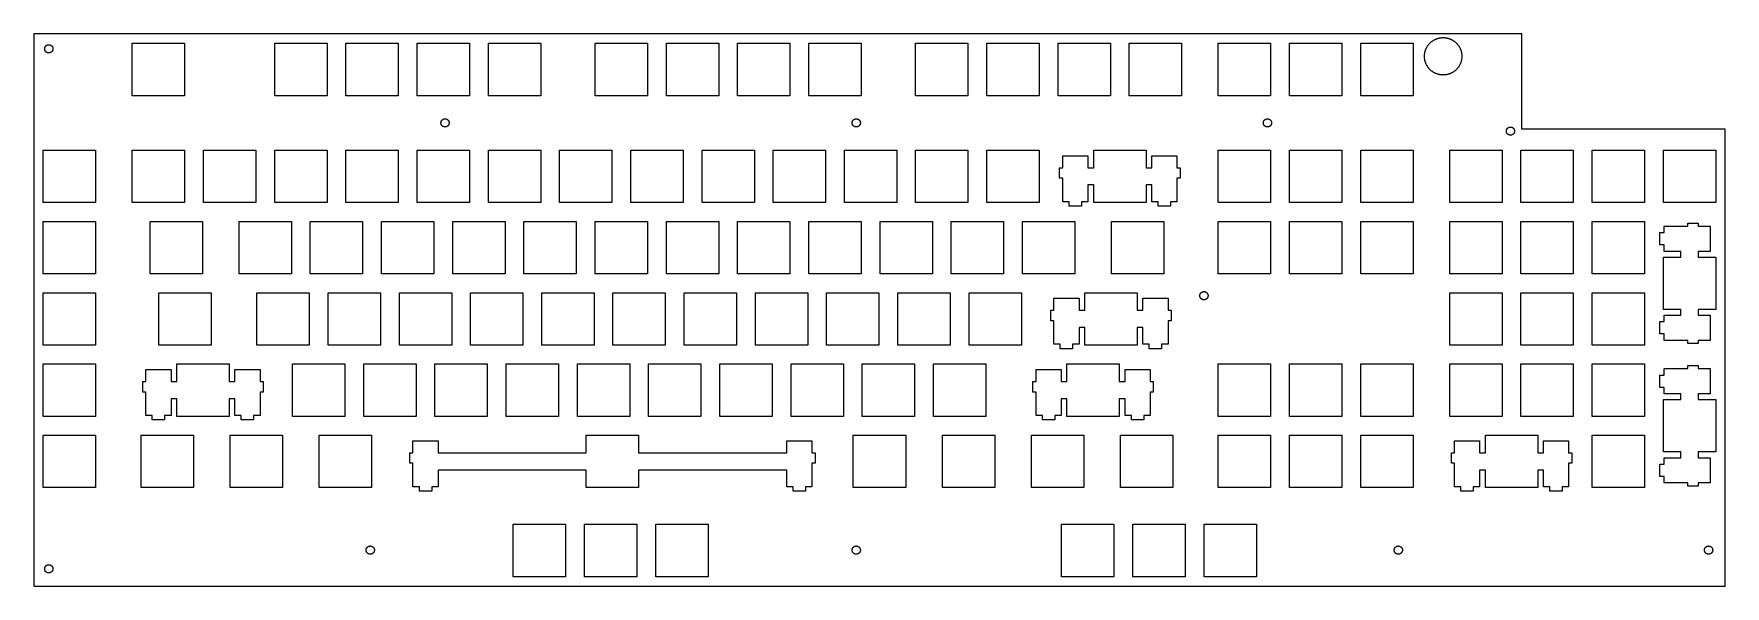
# Model space of a CAD drawing. Header units: millimetres. Extents: x 0 to 452, y -148 to 0.
import ezdxf

# ---------------------------------------------------------------- set-up
doc = ezdxf.new("R2010")
doc.units = ezdxf.units.MM

msp = doc.modelspace()

# ---------------------------------------------------------------- linework, layer by layer
at = {"layer": 'CUT'}
for points in [[(0, 0), (0, -147.6375), (452.4375, -147.6375), (452.4375, -25.5), (398, -25.5), (398, 0)], [(5.08809, -3.8386), (5.09173, -3.86535), (5.0947, -3.89218), (5.09702, -3.91908), (5.09868, -3.94603), (5.09967, -3.973), (5.1, -4), (5.09967, -4.027), (5.09868, -4.05397), (5.09702, -4.08092), (5.0947, -4.10782), (5.09173, -4.13465), (5.08809, -4.1614), (5.08381, -4.18806), (5.07886, -4.2146), (5.07327, -4.24101), (5.06703, -4.26728), (5.06015, -4.29338), (5.05263, -4.31931), (5.04448, -4.34505), (5.0357, -4.37058), (5.02629, -4.39588), (5.01627, -4.42095), (5.00563, -4.44577), (4.99439, -4.47031), (4.98255, -4.49457), (4.97011, -4.51854), (4.9571, -4.54219), (4.9435, -4.56551), (4.92934, -4.5885), (4.91462, -4.61113), (4.89934, -4.63339), (4.88353, -4.65527), (4.86718, -4.67675), (4.85031, -4.69783), (4.83293, -4.71849), (4.81505, -4.73871), (4.79667, -4.75849), (4.77782, -4.77782), (4.75849, -4.79667), (4.73871, -4.81505), (4.71849, -4.83293), (4.69783, -4.85031), (4.67675, -4.86718), (4.65527, -4.88353), (4.63339, -4.89934), (4.61113, -4.91462), (4.5885, -4.92934), (4.56551, -4.9435), (4.54219, -4.9571), (4.51854, -4.97011), (4.49457, -4.98255), (4.47031, -4.99439), (4.44577, -5.00563), (4.42095, -5.01627), (4.39588, -5.02629), (4.37058, -5.0357), (4.34505, -5.04448), (4.31931, -5.05263), (4.29338, -5.06015), (4.26728, -5.06703), (4.24101, -5.07327), (4.2146, -5.07886), (4.18806, -5.08381), (4.1614, -5.08809), (4.13465, -5.09173), (4.10782, -5.0947), (4.08092, -5.09702), (4.05397, -5.09868), (4.027, -5.09967), (4, -5.1), (3.973, -5.09967), (3.94603, -5.09868), (3.91908, -5.09702), (3.89218, -5.0947), (3.86535, -5.09173), (3.8386, -5.08809), (3.81194, -5.08381), (3.7854, -5.07886), (3.75899, -5.07327), (3.73272, -5.06703), (3.70662, -5.06015), (3.68069, -5.05263), (3.65495, -5.04448), (3.62942, -5.0357), (3.60412, -5.02629), (3.57905, -5.01627), (3.55423, -5.00563), (3.52969, -4.99439), (3.50543, -4.98255), (3.48146, -4.97011), (3.45781, -4.9571), (3.43449, -4.9435), (3.4115, -4.92934), (3.38887, -4.91462), (3.36661, -4.89934), (3.34473, -4.88353), (3.32325, -4.86718), (3.30217, -4.85031), (3.28151, -4.83293), (3.26129, -4.81505), (3.24151, -4.79667), (3.22218, -4.77782), (3.20333, -4.75849), (3.18495, -4.73871), (3.16707, -4.71849), (3.14969, -4.69783), (3.13282, -4.67675), (3.11647, -4.65527), (3.10066, -4.63339), (3.08538, -4.61113), (3.07066, -4.5885), (3.0565, -4.56551), (3.0429, -4.54219), (3.02989, -4.51854), (3.01745, -4.49457), (3.00561, -4.47031), (2.99437, -4.44577), (2.98373, -4.42095), (2.97371, -4.39588), (2.9643, -4.37058), (2.95552, -4.34505), (2.94737, -4.31931), (2.93985, -4.29338), (2.93297, -4.26728), (2.92673, -4.24101), (2.92114, -4.2146), (2.91619, -4.18806), (2.91191, -4.1614), (2.90827, -4.13465), (2.9053, -4.10782), (2.90298, -4.08092), (2.90132, -4.05397), (2.90033, -4.027), (2.9, -4), (2.90033, -3.973), (2.90132, -3.94603), (2.90298, -3.91908), (2.9053, -3.89218), (2.90827, -3.86535), (2.91191, -3.8386), (2.91619, -3.81194), (2.92114, -3.7854), (2.92673, -3.75899), (2.93297, -3.73272), (2.93985, -3.70662), (2.94737, -3.68069), (2.95552, -3.65495), (2.9643, -3.62942), (2.97371, -3.60412), (2.98373, -3.57905), (2.99437, -3.55423), (3.00561, -3.52969), (3.01745, -3.50543), (3.02989, -3.48146), (3.0429, -3.45781), (3.0565, -3.43449), (3.07066, -3.4115), (3.08538, -3.38887), (3.10066, -3.36661), (3.11647, -3.34473), (3.13282, -3.32325), (3.14969, -3.30217), (3.16707, -3.28151), (3.18495, -3.26129), (3.20333, -3.24151), (3.22218, -3.22218), (3.24151, -3.20333), (3.26129, -3.18495), (3.28151, -3.16707), (3.30217, -3.14969), (3.32325, -3.13282), (3.34473, -3.11647), (3.36661, -3.10066), (3.38887, -3.08538), (3.4115, -3.07066), (3.43449, -3.0565), (3.45781, -3.0429), (3.48146, -3.02989), (3.50543, -3.01745), (3.52969, -3.00561), (3.55423, -2.99437), (3.57905, -2.98373), (3.60412, -2.97371), (3.62942, -2.9643), (3.65495, -2.95552), (3.68069, -2.94737), (3.70662, -2.93985), (3.73272, -2.93297), (3.75899, -2.92673), (3.7854, -2.92114), (3.81194, -2.91619), (3.8386, -2.91191), (3.86535, -2.90827), (3.89218, -2.9053), (3.91908, -2.90298), (3.94603, -2.90132), (3.973, -2.90033), (4, -2.9), (4.027, -2.90033), (4.05397, -2.90132), (4.08092, -2.90298), (4.10782, -2.9053), (4.13465, -2.90827), (4.1614, -2.91191), (4.18806, -2.91619), (4.2146, -2.92114), (4.24101, -2.92673), (4.26728, -2.93297), (4.29338, -2.93985), (4.31931, -2.94737), (4.34505, -2.95552), (4.37058, -2.9643), (4.39588, -2.97371), (4.42095, -2.98373), (4.44577, -2.99437), (4.47031, -3.00561), (4.49457, -3.01745), (4.51854, -3.02989), (4.54219, -3.0429), (4.56551, -3.0565), (4.5885, -3.07066), (4.61113, -3.08538), (4.63339, -3.10066), (4.65527, -3.11647), (4.67675, -3.13282), (4.69783, -3.14969), (4.71849, -3.16707), (4.73871, -3.18495), (4.75849, -3.20333), (4.77782, -3.22218), (4.79667, -3.24151), (4.81505, -3.26129), (4.83293, -3.28151), (4.85031, -3.30217), (4.86718, -3.32325), (4.88353, -3.34473), (4.89934, -3.36661), (4.91462, -3.38887), (4.92934, -3.4115), (4.9435, -3.43449), (4.9571, -3.45781), (4.97011, -3.48146), (4.98255, -3.50543), (4.99439, -3.52969), (5.00563, -3.55423), (5.01627, -3.57905), (5.02629, -3.60412), (5.0357, -3.62942), (5.04448, -3.65495), (5.05263, -3.68069), (5.06015, -3.70662), (5.06703, -3.73272), (5.07327, -3.75899), (5.07886, -3.7854), (5.08381, -3.81194)], [(26.3375, -16.525), (26.3375, -2.525), (40.3375, -2.525), (40.3375, -16.525)], [(64.4375, -16.525), (64.4375, -2.525), (78.4375, -2.525), (78.4375, -16.525)], [(83.4875, -16.525), (83.4875, -2.525), (97.4875, -2.525), (97.4875, -16.525)], [(102.5375, -16.525), (102.5375, -2.525), (116.5375, -2.525), (116.5375, -16.525)], [(121.5875, -16.525), (121.5875, -2.525), (135.5875, -2.525), (135.5875, -16.525)], [(150.1625, -16.525), (150.1625, -2.525), (164.1625, -2.525), (164.1625, -16.525)], [(169.2125, -16.525), (169.2125, -2.525), (183.2125, -2.525), (183.2125, -16.525)], [(188.2625, -16.525), (188.2625, -2.525), (202.2625, -2.525), (202.2625, -16.525)], [(207.3125, -16.525), (207.3125, -2.525), (221.3125, -2.525), (221.3125, -16.525)], [(235.8875, -16.525), (235.8875, -2.525), (249.8875, -2.525), (249.8875, -16.525)], [(254.9375, -16.525), (254.9375, -2.525), (268.9375, -2.525), (268.9375, -16.525)], [(273.9875, -16.525), (273.9875, -2.525), (287.9875, -2.525), (287.9875, -16.525)], [(293.0375, -16.525), (293.0375, -2.525), (307.0375, -2.525), (307.0375, -16.525)], [(316.85, -16.525), (316.85, -2.525), (330.85, -2.525), (330.85, -16.525)], [(335.9, -16.525), (335.9, -2.525), (349.9, -2.525), (349.9, -16.525)], [(354.95, -16.525), (354.95, -2.525), (368.95, -2.525), (368.95, -16.525)], [(381.94588, -5.26635), (381.9624, -5.38795), (381.97592, -5.50991), (381.98645, -5.63218), (381.99398, -5.75466), (381.99849, -5.87729), (382, -6), (381.99849, -6.12271), (381.99398, -6.24534), (381.98645, -6.36782), (381.97592, -6.49009), (381.9624, -6.61205), (381.94588, -6.73365), (381.92639, -6.85481), (381.90393, -6.97545), (381.87851, -7.09551), (381.85016, -7.2149), (381.81888, -7.33356), (381.7847, -7.45142), (381.74764, -7.56841), (381.70772, -7.68445), (381.66496, -7.79948), (381.6194, -7.91342), (381.57105, -8.02621), (381.51995, -8.13778), (381.46612, -8.24806), (381.40961, -8.35698), (381.35043, -8.46449), (381.28864, -8.57051), (381.22427, -8.67499), (381.15735, -8.77785), (381.08792, -8.87904), (381.01604, -8.9785), (380.94173, -9.07616), (380.86505, -9.17197), (380.78604, -9.26586), (380.70476, -9.35779), (380.62124, -9.4477), (380.53553, -9.53553), (380.4477, -9.62124), (380.35779, -9.70476), (380.26586, -9.78604), (380.17197, -9.86505), (380.07616, -9.94173), (379.9785, -10.01604), (379.87904, -10.08792), (379.77785, -10.15735), (379.67499, -10.22427), (379.57051, -10.28864), (379.46449, -10.35043), (379.35698, -10.40961), (379.24806, -10.46612), (379.13778, -10.51995), (379.02621, -10.57105), (378.91342, -10.6194), (378.79948, -10.66496), (378.68445, -10.70772), (378.56841, -10.74764), (378.45142, -10.7847), (378.33356, -10.81888), (378.2149, -10.85016), (378.09551, -10.87851), (377.97545, -10.90393), (377.85481, -10.92639), (377.73365, -10.94588), (377.61205, -10.9624), (377.49009, -10.97592), (377.36782, -10.98645), (377.24534, -10.99398), (377.12271, -10.99849), (377, -11), (376.87729, -10.99849), (376.75466, -10.99398), (376.63218, -10.98645), (376.50991, -10.97592), (376.38795, -10.9624), (376.26635, -10.94588), (376.14519, -10.92639), (376.02455, -10.90393), (375.90449, -10.87851), (375.7851, -10.85016), (375.66644, -10.81888), (375.54858, -10.7847), (375.43159, -10.74764), (375.31555, -10.70772), (375.20052, -10.66496), (375.08658, -10.6194), (374.97379, -10.57105), (374.86222, -10.51995), (374.75194, -10.46612), (374.64302, -10.40961), (374.53551, -10.35043), (374.42949, -10.28864), (374.32501, -10.22427), (374.22215, -10.15735), (374.12096, -10.08792), (374.0215, -10.01604), (373.92384, -9.94173), (373.82803, -9.86505), (373.73414, -9.78604), (373.64221, -9.70476), (373.5523, -9.62124), (373.46447, -9.53553), (373.37876, -9.4477), (373.29524, -9.35779), (373.21396, -9.26586), (373.13495, -9.17197), (373.05827, -9.07616), (372.98396, -8.9785), (372.91208, -8.87904), (372.84265, -8.77785), (372.77573, -8.67499), (372.71136, -8.57051), (372.64957, -8.46449), (372.59039, -8.35698), (372.53388, -8.24806), (372.48005, -8.13778), (372.42895, -8.02621), (372.3806, -7.91342), (372.33504, -7.79948), (372.29228, -7.68445), (372.25236, -7.56841), (372.2153, -7.45142), (372.18112, -7.33356), (372.14984, -7.2149), (372.12149, -7.09551), (372.09607, -6.97545), (372.07361, -6.85481), (372.05412, -6.73365), (372.0376, -6.61205), (372.02408, -6.49009), (372.01355, -6.36782), (372.00602, -6.24534), (372.00151, -6.12271), (372, -6), (372.00151, -5.87729), (372.00602, -5.75466), (372.01355, -5.63218), (372.02408, -5.50991), (372.0376, -5.38795), (372.05412, -5.26635), (372.07361, -5.14519), (372.09607, -5.02455), (372.12149, -4.90449), (372.14984, -4.7851), (372.18112, -4.66644), (372.2153, -4.54858), (372.25236, -4.43159), (372.29228, -4.31555), (372.33504, -4.20052), (372.3806, -4.08658), (372.42895, -3.97379), (372.48005, -3.86222), (372.53388, -3.75194), (372.59039, -3.64302), (372.64957, -3.53551), (372.71136, -3.42949), (372.77573, -3.32501), (372.84265, -3.22215), (372.91208, -3.12096), (372.98396, -3.0215), (373.05827, -2.92384), (373.13495, -2.82803), (373.21396, -2.73414), (373.29524, -2.64221), (373.37876, -2.5523), (373.46447, -2.46447), (373.5523, -2.37876), (373.64221, -2.29524), (373.73414, -2.21396), (373.82803, -2.13495), (373.92384, -2.05827), (374.0215, -1.98396), (374.12096, -1.91208), (374.22215, -1.84265), (374.32501, -1.77573), (374.42949, -1.71136), (374.53551, -1.64957), (374.64302, -1.59039), (374.75194, -1.53388), (374.86222, -1.48005), (374.97379, -1.42895), (375.08658, -1.3806), (375.20052, -1.33504), (375.31555, -1.29228), (375.43159, -1.25236), (375.54858, -1.2153), (375.66644, -1.18112), (375.7851, -1.14984), (375.90449, -1.12149), (376.02455, -1.09607), (376.14519, -1.07361), (376.26635, -1.05412), (376.38795, -1.0376), (376.50991, -1.02408), (376.63218, -1.01355), (376.75466, -1.00602), (376.87729, -1.00151), (377, -1), (377.12271, -1.00151), (377.24534, -1.00602), (377.36782, -1.01355), (377.49009, -1.02408), (377.61205, -1.0376), (377.73365, -1.05412), (377.85481, -1.07361), (377.97545, -1.09607), (378.09551, -1.12149), (378.2149, -1.14984), (378.33356, -1.18112), (378.45142, -1.2153), (378.56841, -1.25236), (378.68445, -1.29228), (378.79948, -1.33504), (378.91342, -1.3806), (379.02621, -1.42895), (379.13778, -1.48005), (379.24806, -1.53388), (379.35698, -1.59039), (379.46449, -1.64957), (379.57051, -1.71136), (379.67499, -1.77573), (379.77785, -1.84265), (379.87904, -1.91208), (379.9785, -1.98396), (380.07616, -2.05827), (380.17197, -2.13495), (380.26586, -2.21396), (380.35779, -2.29524), (380.4477, -2.37876), (380.53553, -2.46447), (380.62124, -2.5523), (380.70476, -2.64221), (380.78604, -2.73414), (380.86505, -2.82803), (380.94173, -2.92384), (381.01604, -3.0215), (381.08792, -3.12096), (381.15735, -3.22215), (381.22427, -3.32501), (381.28864, -3.42949), (381.35043, -3.53551), (381.40961, -3.64302), (381.46612, -3.75194), (381.51995, -3.86222), (381.57105, -3.97379), (381.6194, -4.08658), (381.66496, -4.20052), (381.70772, -4.31555), (381.74764, -4.43159), (381.7847, -4.54858), (381.81888, -4.66644), (381.85016, -4.7851), (381.87851, -4.90449), (381.90393, -5.02455), (381.92639, -5.14519)], [(111.08809, -23.6386), (111.09173, -23.66535), (111.0947, -23.69218), (111.09702, -23.71908), (111.09868, -23.74603), (111.09967, -23.773), (111.1, -23.8), (111.09967, -23.827), (111.09868, -23.85397), (111.09702, -23.88092), (111.0947, -23.90782), (111.09173, -23.93465), (111.08809, -23.9614), (111.08381, -23.98806), (111.07886, -24.0146), (111.07327, -24.04101), (111.06703, -24.06728), (111.06015, -24.09338), (111.05263, -24.11931), (111.04448, -24.14505), (111.0357, -24.17058), (111.02629, -24.19588), (111.01627, -24.22095), (111.00563, -24.24577), (110.99439, -24.27031), (110.98255, -24.29457), (110.97011, -24.31854), (110.9571, -24.34219), (110.9435, -24.36551), (110.92934, -24.3885), (110.91462, -24.41113), (110.89934, -24.43339), (110.88353, -24.45527), (110.86718, -24.47675), (110.85031, -24.49783), (110.83293, -24.51849), (110.81505, -24.53871), (110.79667, -24.55849), (110.77782, -24.57782), (110.75849, -24.59667), (110.73871, -24.61505), (110.71849, -24.63293), (110.69783, -24.65031), (110.67675, -24.66718), (110.65527, -24.68353), (110.63339, -24.69934), (110.61113, -24.71462), (110.5885, -24.72934), (110.56551, -24.7435), (110.54219, -24.7571), (110.51854, -24.77011), (110.49457, -24.78255), (110.47031, -24.79439), (110.44577, -24.80563), (110.42095, -24.81627), (110.39588, -24.82629), (110.37058, -24.8357), (110.34505, -24.84448), (110.31931, -24.85263), (110.29338, -24.86015), (110.26728, -24.86703), (110.24101, -24.87327), (110.2146, -24.87886), (110.18806, -24.88381), (110.1614, -24.88809), (110.13465, -24.89173), (110.10782, -24.8947), (110.08092, -24.89702), (110.05397, -24.89868), (110.027, -24.89967), (110, -24.9), (109.973, -24.89967), (109.94603, -24.89868), (109.91908, -24.89702), (109.89218, -24.8947), (109.86535, -24.89173), (109.8386, -24.88809), (109.81194, -24.88381), (109.7854, -24.87886), (109.75899, -24.87327), (109.73272, -24.86703), (109.70662, -24.86015), (109.68069, -24.85263), (109.65495, -24.84448), (109.62942, -24.8357), (109.60412, -24.82629), (109.57905, -24.81627), (109.55423, -24.80563), (109.52969, -24.79439), (109.50543, -24.78255), (109.48146, -24.77011), (109.45781, -24.7571), (109.43449, -24.7435), (109.4115, -24.72934), (109.38887, -24.71462), (109.36661, -24.69934), (109.34473, -24.68353), (109.32325, -24.66718), (109.30217, -24.65031), (109.28151, -24.63293), (109.26129, -24.61505), (109.24151, -24.59667), (109.22218, -24.57782), (109.20333, -24.55849), (109.18495, -24.53871), (109.16707, -24.51849), (109.14969, -24.49783), (109.13282, -24.47675), (109.11647, -24.45527), (109.10066, -24.43339), (109.08538, -24.41113), (109.07066, -24.3885), (109.0565, -24.36551), (109.0429, -24.34219), (109.02989, -24.31854), (109.01745, -24.29457), (109.00561, -24.27031), (108.99437, -24.24577), (108.98373, -24.22095), (108.97371, -24.19588), (108.9643, -24.17058), (108.95552, -24.14505), (108.94737, -24.11931), (108.93985, -24.09338), (108.93297, -24.06728), (108.92673, -24.04101), (108.92114, -24.0146), (108.91619, -23.98806), (108.91191, -23.9614), (108.90827, -23.93465), (108.9053, -23.90782), (108.90298, -23.88092), (108.90132, -23.85397), (108.90033, -23.827), (108.9, -23.8), (108.90033, -23.773), (108.90132, -23.74603), (108.90298, -23.71908), (108.9053, -23.69218), (108.90827, -23.66535), (108.91191, -23.6386), (108.91619, -23.61194), (108.92114, -23.5854), (108.92673, -23.55899), (108.93297, -23.53272), (108.93985, -23.50662), (108.94737, -23.48069), (108.95552, -23.45495), (108.9643, -23.42942), (108.97371, -23.40412), (108.98373, -23.37905), (108.99437, -23.35423), (109.00561, -23.32969), (109.01745, -23.30543), (109.02989, -23.28146), (109.0429, -23.25781), (109.0565, -23.23449), (109.07066, -23.2115), (109.08538, -23.18887), (109.10066, -23.16661), (109.11647, -23.14473), (109.13282, -23.12325), (109.14969, -23.10217), (109.16707, -23.08151), (109.18495, -23.06129), (109.20333, -23.04151), (109.22218, -23.02218), (109.24151, -23.00333), (109.26129, -22.98495), (109.28151, -22.96707), (109.30217, -22.94969), (109.32325, -22.93282), (109.34473, -22.91647), (109.36661, -22.90066), (109.38887, -22.88538), (109.4115, -22.87066), (109.43449, -22.8565), (109.45781, -22.8429), (109.48146, -22.82989), (109.50543, -22.81745), (109.52969, -22.80561), (109.55423, -22.79437), (109.57905, -22.78373), (109.60412, -22.77371), (109.62942, -22.7643), (109.65495, -22.75552), (109.68069, -22.74737), (109.70662, -22.73985), (109.73272, -22.73297), (109.75899, -22.72673), (109.7854, -22.72114), (109.81194, -22.71619), (109.8386, -22.71191), (109.86535, -22.70827), (109.89218, -22.7053), (109.91908, -22.70298), (109.94603, -22.70132), (109.973, -22.70033), (110, -22.7), (110.027, -22.70033), (110.05397, -22.70132), (110.08092, -22.70298), (110.10782, -22.7053), (110.13465, -22.70827), (110.1614, -22.71191), (110.18806, -22.71619), (110.2146, -22.72114), (110.24101, -22.72673), (110.26728, -22.73297), (110.29338, -22.73985), (110.31931, -22.74737), (110.34505, -22.75552), (110.37058, -22.7643), (110.39588, -22.77371), (110.42095, -22.78373), (110.44577, -22.79437), (110.47031, -22.80561), (110.49457, -22.81745), (110.51854, -22.82989), (110.54219, -22.8429), (110.56551, -22.8565), (110.5885, -22.87066), (110.61113, -22.88538), (110.63339, -22.90066), (110.65527, -22.91647), (110.67675, -22.93282), (110.69783, -22.94969), (110.71849, -22.96707), (110.73871, -22.98495), (110.75849, -23.00333), (110.77782, -23.02218), (110.79667, -23.04151), (110.81505, -23.06129), (110.83293, -23.08151), (110.85031, -23.10217), (110.86718, -23.12325), (110.88353, -23.14473), (110.89934, -23.16661), (110.91462, -23.18887), (110.92934, -23.2115), (110.9435, -23.23449), (110.9571, -23.25781), (110.97011, -23.28146), (110.98255, -23.30543), (110.99439, -23.32969), (111.00563, -23.35423), (111.01627, -23.37905), (111.02629, -23.40412), (111.0357, -23.42942), (111.04448, -23.45495), (111.05263, -23.48069), (111.06015, -23.50662), (111.06703, -23.53272), (111.07327, -23.55899), (111.07886, -23.5854), (111.08381, -23.61194)], [(221.08809, -23.6386), (221.09173, -23.66535), (221.0947, -23.69218), (221.09702, -23.71908), (221.09868, -23.74603), (221.09967, -23.773), (221.1, -23.8), (221.09967, -23.827), (221.09868, -23.85397), (221.09702, -23.88092), (221.0947, -23.90782), (221.09173, -23.93465), (221.08809, -23.9614), (221.08381, -23.98806), (221.07886, -24.0146), (221.07327, -24.04101), (221.06703, -24.06728), (221.06015, -24.09338), (221.05263, -24.11931), (221.04448, -24.14505), (221.0357, -24.17058), (221.02629, -24.19588), (221.01627, -24.22095), (221.00563, -24.24577), (220.99439, -24.27031), (220.98255, -24.29457), (220.97011, -24.31854), (220.9571, -24.34219), (220.9435, -24.36551), (220.92934, -24.3885), (220.91462, -24.41113), (220.89934, -24.43339), (220.88353, -24.45527), (220.86718, -24.47675), (220.85031, -24.49783), (220.83293, -24.51849), (220.81505, -24.53871), (220.79667, -24.55849), (220.77782, -24.57782), (220.75849, -24.59667), (220.73871, -24.61505), (220.71849, -24.63293), (220.69783, -24.65031), (220.67675, -24.66718), (220.65527, -24.68353), (220.63339, -24.69934), (220.61113, -24.71462), (220.5885, -24.72934), (220.56551, -24.7435), (220.54219, -24.7571), (220.51854, -24.77011), (220.49457, -24.78255), (220.47031, -24.79439), (220.44577, -24.80563), (220.42095, -24.81627), (220.39588, -24.82629), (220.37058, -24.8357), (220.34505, -24.84448), (220.31931, -24.85263), (220.29338, -24.86015), (220.26728, -24.86703), (220.24101, -24.87327), (220.2146, -24.87886), (220.18806, -24.88381), (220.1614, -24.88809), (220.13465, -24.89173), (220.10782, -24.8947), (220.08092, -24.89702), (220.05397, -24.89868), (220.027, -24.89967), (220, -24.9), (219.973, -24.89967), (219.94603, -24.89868), (219.91908, -24.89702), (219.89218, -24.8947), (219.86535, -24.89173), (219.8386, -24.88809), (219.81194, -24.88381), (219.7854, -24.87886), (219.75899, -24.87327), (219.73272, -24.86703), (219.70662, -24.86015), (219.68069, -24.85263), (219.65495, -24.84448), (219.62942, -24.8357), (219.60412, -24.82629), (219.57905, -24.81627), (219.55423, -24.80563), (219.52969, -24.79439), (219.50543, -24.78255), (219.48146, -24.77011), (219.45781, -24.7571), (219.43449, -24.7435), (219.4115, -24.72934), (219.38887, -24.71462), (219.36661, -24.69934), (219.34473, -24.68353), (219.32325, -24.66718), (219.30217, -24.65031), (219.28151, -24.63293), (219.26129, -24.61505), (219.24151, -24.59667), (219.22218, -24.57782), (219.20333, -24.55849), (219.18495, -24.53871), (219.16707, -24.51849), (219.14969, -24.49783), (219.13282, -24.47675), (219.11647, -24.45527), (219.10066, -24.43339), (219.08538, -24.41113), (219.07066, -24.3885), (219.0565, -24.36551), (219.0429, -24.34219), (219.02989, -24.31854), (219.01745, -24.29457), (219.00561, -24.27031), (218.99437, -24.24577), (218.98373, -24.22095), (218.97371, -24.19588), (218.9643, -24.17058), (218.95552, -24.14505), (218.94737, -24.11931), (218.93985, -24.09338), (218.93297, -24.06728), (218.92673, -24.04101), (218.92114, -24.0146), (218.91619, -23.98806), (218.91191, -23.9614), (218.90827, -23.93465), (218.9053, -23.90782), (218.90298, -23.88092), (218.90132, -23.85397), (218.90033, -23.827), (218.9, -23.8), (218.90033, -23.773), (218.90132, -23.74603), (218.90298, -23.71908), (218.9053, -23.69218), (218.90827, -23.66535), (218.91191, -23.6386), (218.91619, -23.61194), (218.92114, -23.5854), (218.92673, -23.55899), (218.93297, -23.53272), (218.93985, -23.50662), (218.94737, -23.48069), (218.95552, -23.45495), (218.9643, -23.42942), (218.97371, -23.40412), (218.98373, -23.37905), (218.99437, -23.35423), (219.00561, -23.32969), (219.01745, -23.30543), (219.02989, -23.28146), (219.0429, -23.25781), (219.0565, -23.23449), (219.07066, -23.2115), (219.08538, -23.18887), (219.10066, -23.16661), (219.11647, -23.14473), (219.13282, -23.12325), (219.14969, -23.10217), (219.16707, -23.08151), (219.18495, -23.06129), (219.20333, -23.04151), (219.22218, -23.02218), (219.24151, -23.00333), (219.26129, -22.98495), (219.28151, -22.96707), (219.30217, -22.94969), (219.32325, -22.93282), (219.34473, -22.91647), (219.36661, -22.90066), (219.38887, -22.88538), (219.4115, -22.87066), (219.43449, -22.8565), (219.45781, -22.8429), (219.48146, -22.82989), (219.50543, -22.81745), (219.52969, -22.80561), (219.55423, -22.79437), (219.57905, -22.78373), (219.60412, -22.77371), (219.62942, -22.7643), (219.65495, -22.75552), (219.68069, -22.74737), (219.70662, -22.73985), (219.73272, -22.73297), (219.75899, -22.72673), (219.7854, -22.72114), (219.81194, -22.71619), (219.8386, -22.71191), (219.86535, -22.70827), (219.89218, -22.7053), (219.91908, -22.70298), (219.94603, -22.70132), (219.973, -22.70033), (220, -22.7), (220.027, -22.70033), (220.05397, -22.70132), (220.08092, -22.70298), (220.10782, -22.7053), (220.13465, -22.70827), (220.1614, -22.71191), (220.18806, -22.71619), (220.2146, -22.72114), (220.24101, -22.72673), (220.26728, -22.73297), (220.29338, -22.73985), (220.31931, -22.74737), (220.34505, -22.75552), (220.37058, -22.7643), (220.39588, -22.77371), (220.42095, -22.78373), (220.44577, -22.79437), (220.47031, -22.80561), (220.49457, -22.81745), (220.51854, -22.82989), (220.54219, -22.8429), (220.56551, -22.8565), (220.5885, -22.87066), (220.61113, -22.88538), (220.63339, -22.90066), (220.65527, -22.91647), (220.67675, -22.93282), (220.69783, -22.94969), (220.71849, -22.96707), (220.73871, -22.98495), (220.75849, -23.00333), (220.77782, -23.02218), (220.79667, -23.04151), (220.81505, -23.06129), (220.83293, -23.08151), (220.85031, -23.10217), (220.86718, -23.12325), (220.88353, -23.14473), (220.89934, -23.16661), (220.91462, -23.18887), (220.92934, -23.2115), (220.9435, -23.23449), (220.9571, -23.25781), (220.97011, -23.28146), (220.98255, -23.30543), (220.99439, -23.32969), (221.00563, -23.35423), (221.01627, -23.37905), (221.02629, -23.40412), (221.0357, -23.42942), (221.04448, -23.45495), (221.05263, -23.48069), (221.06015, -23.50662), (221.06703, -23.53272), (221.07327, -23.55899), (221.07886, -23.5854), (221.08381, -23.61194)], [(331.08809, -23.6386), (331.09173, -23.66535), (331.0947, -23.69218), (331.09702, -23.71908), (331.09868, -23.74603), (331.09967, -23.773), (331.1, -23.8), (331.09967, -23.827), (331.09868, -23.85397), (331.09702, -23.88092), (331.0947, -23.90782), (331.09173, -23.93465), (331.08809, -23.9614), (331.08381, -23.98806), (331.07886, -24.0146), (331.07327, -24.04101), (331.06703, -24.06728), (331.06015, -24.09338), (331.05263, -24.11931), (331.04448, -24.14505), (331.0357, -24.17058), (331.02629, -24.19588), (331.01627, -24.22095), (331.00563, -24.24577), (330.99439, -24.27031), (330.98255, -24.29457), (330.97011, -24.31854), (330.9571, -24.34219), (330.9435, -24.36551), (330.92934, -24.3885), (330.91462, -24.41113), (330.89934, -24.43339), (330.88353, -24.45527), (330.86718, -24.47675), (330.85031, -24.49783), (330.83293, -24.51849), (330.81505, -24.53871), (330.79667, -24.55849), (330.77782, -24.57782), (330.75849, -24.59667), (330.73871, -24.61505), (330.71849, -24.63293), (330.69783, -24.65031), (330.67675, -24.66718), (330.65527, -24.68353), (330.63339, -24.69934), (330.61113, -24.71462), (330.5885, -24.72934), (330.56551, -24.7435), (330.54219, -24.7571), (330.51854, -24.77011), (330.49457, -24.78255), (330.47031, -24.79439), (330.44577, -24.80563), (330.42095, -24.81627), (330.39588, -24.82629), (330.37058, -24.8357), (330.34505, -24.84448), (330.31931, -24.85263), (330.29338, -24.86015), (330.26728, -24.86703), (330.24101, -24.87327), (330.2146, -24.87886), (330.18806, -24.88381), (330.1614, -24.88809), (330.13465, -24.89173), (330.10782, -24.8947), (330.08092, -24.89702), (330.05397, -24.89868), (330.027, -24.89967), (330, -24.9), (329.973, -24.89967), (329.94603, -24.89868), (329.91908, -24.89702), (329.89218, -24.8947), (329.86535, -24.89173), (329.8386, -24.88809), (329.81194, -24.88381), (329.7854, -24.87886), (329.75899, -24.87327), (329.73272, -24.86703), (329.70662, -24.86015), (329.68069, -24.85263), (329.65495, -24.84448), (329.62942, -24.8357), (329.60412, -24.82629), (329.57905, -24.81627), (329.55423, -24.80563), (329.52969, -24.79439), (329.50543, -24.78255), (329.48146, -24.77011), (329.45781, -24.7571), (329.43449, -24.7435), (329.4115, -24.72934), (329.38887, -24.71462), (329.36661, -24.69934), (329.34473, -24.68353), (329.32325, -24.66718), (329.30217, -24.65031), (329.28151, -24.63293), (329.26129, -24.61505), (329.24151, -24.59667), (329.22218, -24.57782), (329.20333, -24.55849), (329.18495, -24.53871), (329.16707, -24.51849), (329.14969, -24.49783), (329.13282, -24.47675), (329.11647, -24.45527), (329.10066, -24.43339), (329.08538, -24.41113), (329.07066, -24.3885), (329.0565, -24.36551), (329.0429, -24.34219), (329.02989, -24.31854), (329.01745, -24.29457), (329.00561, -24.27031), (328.99437, -24.24577), (328.98373, -24.22095), (328.97371, -24.19588), (328.9643, -24.17058), (328.95552, -24.14505), (328.94737, -24.11931), (328.93985, -24.09338), (328.93297, -24.06728), (328.92673, -24.04101), (328.92114, -24.0146), (328.91619, -23.98806), (328.91191, -23.9614), (328.90827, -23.93465), (328.9053, -23.90782), (328.90298, -23.88092), (328.90132, -23.85397), (328.90033, -23.827), (328.9, -23.8), (328.90033, -23.773), (328.90132, -23.74603), (328.90298, -23.71908), (328.9053, -23.69218), (328.90827, -23.66535), (328.91191, -23.6386), (328.91619, -23.61194), (328.92114, -23.5854), (328.92673, -23.55899), (328.93297, -23.53272), (328.93985, -23.50662), (328.94737, -23.48069), (328.95552, -23.45495), (328.9643, -23.42942), (328.97371, -23.40412), (328.98373, -23.37905), (328.99437, -23.35423), (329.00561, -23.32969), (329.01745, -23.30543), (329.02989, -23.28146), (329.0429, -23.25781), (329.0565, -23.23449), (329.07066, -23.2115), (329.08538, -23.18887), (329.10066, -23.16661), (329.11647, -23.14473), (329.13282, -23.12325), (329.14969, -23.10217), (329.16707, -23.08151), (329.18495, -23.06129), (329.20333, -23.04151), (329.22218, -23.02218), (329.24151, -23.00333), (329.26129, -22.98495), (329.28151, -22.96707), (329.30217, -22.94969), (329.32325, -22.93282), (329.34473, -22.91647), (329.36661, -22.90066), (329.38887, -22.88538), (329.4115, -22.87066), (329.43449, -22.8565), (329.45781, -22.8429), (329.48146, -22.82989), (329.50543, -22.81745), (329.52969, -22.80561), (329.55423, -22.79437), (329.57905, -22.78373), (329.60412, -22.77371), (329.62942, -22.7643), (329.65495, -22.75552), (329.68069, -22.74737), (329.70662, -22.73985), (329.73272, -22.73297), (329.75899, -22.72673), (329.7854, -22.72114), (329.81194, -22.71619), (329.8386, -22.71191), (329.86535, -22.70827), (329.89218, -22.7053), (329.91908, -22.70298), (329.94603, -22.70132), (329.973, -22.70033), (330, -22.7), (330.027, -22.70033), (330.05397, -22.70132), (330.08092, -22.70298), (330.10782, -22.7053), (330.13465, -22.70827), (330.1614, -22.71191), (330.18806, -22.71619), (330.2146, -22.72114), (330.24101, -22.72673), (330.26728, -22.73297), (330.29338, -22.73985), (330.31931, -22.74737), (330.34505, -22.75552), (330.37058, -22.7643), (330.39588, -22.77371), (330.42095, -22.78373), (330.44577, -22.79437), (330.47031, -22.80561), (330.49457, -22.81745), (330.51854, -22.82989), (330.54219, -22.8429), (330.56551, -22.8565), (330.5885, -22.87066), (330.61113, -22.88538), (330.63339, -22.90066), (330.65527, -22.91647), (330.67675, -22.93282), (330.69783, -22.94969), (330.71849, -22.96707), (330.73871, -22.98495), (330.75849, -23.00333), (330.77782, -23.02218), (330.79667, -23.04151), (330.81505, -23.06129), (330.83293, -23.08151), (330.85031, -23.10217), (330.86718, -23.12325), (330.88353, -23.14473), (330.89934, -23.16661), (330.91462, -23.18887), (330.92934, -23.2115), (330.9435, -23.23449), (330.9571, -23.25781), (330.97011, -23.28146), (330.98255, -23.30543), (330.99439, -23.32969), (331.00563, -23.35423), (331.01627, -23.37905), (331.02629, -23.40412), (331.0357, -23.42942), (331.04448, -23.45495), (331.05263, -23.48069), (331.06015, -23.50662), (331.06703, -23.53272), (331.07327, -23.55899), (331.07886, -23.5854), (331.08381, -23.61194)], [(396.08809, -25.8386), (396.09173, -25.86535), (396.0947, -25.89218), (396.09702, -25.91908), (396.09868, -25.94603), (396.09967, -25.973), (396.1, -26), (396.09967, -26.027), (396.09868, -26.05397), (396.09702, -26.08092), (396.0947, -26.10782), (396.09173, -26.13465), (396.08809, -26.1614), (396.08381, -26.18806), (396.07886, -26.2146), (396.07327, -26.24101), (396.06703, -26.26728), (396.06015, -26.29338), (396.05263, -26.31931), (396.04448, -26.34505), (396.0357, -26.37058), (396.02629, -26.39588), (396.01627, -26.42095), (396.00563, -26.44577), (395.99439, -26.47031), (395.98255, -26.49457), (395.97011, -26.51854), (395.9571, -26.54219), (395.9435, -26.56551), (395.92934, -26.5885), (395.91462, -26.61113), (395.89934, -26.63339), (395.88353, -26.65527), (395.86718, -26.67675), (395.85031, -26.69783), (395.83293, -26.71849), (395.81505, -26.73871), (395.79667, -26.75849), (395.77782, -26.77782), (395.75849, -26.79667), (395.73871, -26.81505), (395.71849, -26.83293), (395.69783, -26.85031), (395.67675, -26.86718), (395.65527, -26.88353), (395.63339, -26.89934), (395.61113, -26.91462), (395.5885, -26.92934), (395.56551, -26.9435), (395.54219, -26.9571), (395.51854, -26.97011), (395.49457, -26.98255), (395.47031, -26.99439), (395.44577, -27.00563), (395.42095, -27.01627), (395.39588, -27.02629), (395.37058, -27.0357), (395.34505, -27.04448), (395.31931, -27.05263), (395.29338, -27.06015), (395.26728, -27.06703), (395.24101, -27.07327), (395.2146, -27.07886), (395.18806, -27.08381), (395.1614, -27.08809), (395.13465, -27.09173), (395.10782, -27.0947), (395.08092, -27.09702), (395.05397, -27.09868), (395.027, -27.09967), (395, -27.1), (394.973, -27.09967), (394.94603, -27.09868), (394.91908, -27.09702), (394.89218, -27.0947), (394.86535, -27.09173), (394.8386, -27.08809), (394.81194, -27.08381), (394.7854, -27.07886), (394.75899, -27.07327), (394.73272, -27.06703), (394.70662, -27.06015), (394.68069, -27.05263), (394.65495, -27.04448), (394.62942, -27.0357), (394.60412, -27.02629), (394.57905, -27.01627), (394.55423, -27.00563), (394.52969, -26.99439), (394.50543, -26.98255), (394.48146, -26.97011), (394.45781, -26.9571), (394.43449, -26.9435), (394.4115, -26.92934), (394.38887, -26.91462), (394.36661, -26.89934), (394.34473, -26.88353), (394.32325, -26.86718), (394.30217, -26.85031), (394.28151, -26.83293), (394.26129, -26.81505), (394.24151, -26.79667), (394.22218, -26.77782), (394.20333, -26.75849), (394.18495, -26.73871), (394.16707, -26.71849), (394.14969, -26.69783), (394.13282, -26.67675), (394.11647, -26.65527), (394.10066, -26.63339), (394.08538, -26.61113), (394.07066, -26.5885), (394.0565, -26.56551), (394.0429, -26.54219), (394.02989, -26.51854), (394.01745, -26.49457), (394.00561, -26.47031), (393.99437, -26.44577), (393.98373, -26.42095), (393.97371, -26.39588), (393.9643, -26.37058), (393.95552, -26.34505), (393.94737, -26.31931), (393.93985, -26.29338), (393.93297, -26.26728), (393.92673, -26.24101), (393.92114, -26.2146), (393.91619, -26.18806), (393.91191, -26.1614), (393.90827, -26.13465), (393.9053, -26.10782), (393.90298, -26.08092), (393.90132, -26.05397), (393.90033, -26.027), (393.9, -26), (393.90033, -25.973), (393.90132, -25.94603), (393.90298, -25.91908), (393.9053, -25.89218), (393.90827, -25.86535), (393.91191, -25.8386), (393.91619, -25.81194), (393.92114, -25.7854), (393.92673, -25.75899), (393.93297, -25.73272), (393.93985, -25.70662), (393.94737, -25.68069), (393.95552, -25.65495), (393.9643, -25.62942), (393.97371, -25.60412), (393.98373, -25.57905), (393.99437, -25.55423), (394.00561, -25.52969), (394.01745, -25.50543), (394.02989, -25.48146), (394.0429, -25.45781), (394.0565, -25.43449), (394.07066, -25.4115), (394.08538, -25.38887), (394.10066, -25.36661), (394.11647, -25.34473), (394.13282, -25.32325), (394.14969, -25.30217), (394.16707, -25.28151), (394.18495, -25.26129), (394.20333, -25.24151), (394.22218, -25.22218), (394.24151, -25.20333), (394.26129, -25.18495), (394.28151, -25.16707), (394.30217, -25.14969), (394.32325, -25.13282), (394.34473, -25.11647), (394.36661, -25.10066), (394.38887, -25.08538), (394.4115, -25.07066), (394.43449, -25.0565), (394.45781, -25.0429), (394.48146, -25.02989), (394.50543, -25.01745), (394.52969, -25.00561), (394.55423, -24.99437), (394.57905, -24.98373), (394.60412, -24.97371), (394.62942, -24.9643), (394.65495, -24.95552), (394.68069, -24.94737), (394.70662, -24.93985), (394.73272, -24.93297), (394.75899, -24.92673), (394.7854, -24.92114), (394.81194, -24.91619), (394.8386, -24.91191), (394.86535, -24.90827), (394.89218, -24.9053), (394.91908, -24.90298), (394.94603, -24.90132), (394.973, -24.90033), (395, -24.9), (395.027, -24.90033), (395.05397, -24.90132), (395.08092, -24.90298), (395.10782, -24.9053), (395.13465, -24.90827), (395.1614, -24.91191), (395.18806, -24.91619), (395.2146, -24.92114), (395.24101, -24.92673), (395.26728, -24.93297), (395.29338, -24.93985), (395.31931, -24.94737), (395.34505, -24.95552), (395.37058, -24.9643), (395.39588, -24.97371), (395.42095, -24.98373), (395.44577, -24.99437), (395.47031, -25.00561), (395.49457, -25.01745), (395.51854, -25.02989), (395.54219, -25.0429), (395.56551, -25.0565), (395.5885, -25.07066), (395.61113, -25.08538), (395.63339, -25.10066), (395.65527, -25.11647), (395.67675, -25.13282), (395.69783, -25.14969), (395.71849, -25.16707), (395.73871, -25.18495), (395.75849, -25.20333), (395.77782, -25.22218), (395.79667, -25.24151), (395.81505, -25.26129), (395.83293, -25.28151), (395.85031, -25.30217), (395.86718, -25.32325), (395.88353, -25.34473), (395.89934, -25.36661), (395.91462, -25.38887), (395.92934, -25.4115), (395.9435, -25.43449), (395.9571, -25.45781), (395.97011, -25.48146), (395.98255, -25.50543), (395.99439, -25.52969), (396.00563, -25.55423), (396.01627, -25.57905), (396.02629, -25.60412), (396.0357, -25.62942), (396.04448, -25.65495), (396.05263, -25.68069), (396.06015, -25.70662), (396.06703, -25.73272), (396.07327, -25.75899), (396.07886, -25.7854), (396.08381, -25.81194)], [(2.525, -45.1), (2.525, -31.1), (16.525, -31.1), (16.525, -45.1)], [(26.3375, -45.1), (26.3375, -31.1), (40.3375, -31.1), (40.3375, -45.1)], [(45.3875, -45.1), (45.3875, -31.1), (59.3875, -31.1), (59.3875, -45.1)], [(64.4375, -45.1), (64.4375, -31.1), (78.4375, -31.1), (78.4375, -45.1)], [(83.4875, -45.1), (83.4875, -31.1), (97.4875, -31.1), (97.4875, -45.1)], [(102.5375, -45.1), (102.5375, -31.1), (116.5375, -31.1), (116.5375, -45.1)], [(121.5875, -45.1), (121.5875, -31.1), (135.5875, -31.1), (135.5875, -45.1)], [(140.6375, -45.1), (140.6375, -31.1), (154.6375, -31.1), (154.6375, -45.1)], [(159.6875, -45.1), (159.6875, -31.1), (173.6875, -31.1), (173.6875, -45.1)], [(178.7375, -45.1), (178.7375, -31.1), (192.7375, -31.1), (192.7375, -45.1)], [(197.7875, -45.1), (197.7875, -31.1), (211.7875, -31.1), (211.7875, -45.1)], [(216.8375, -45.1), (216.8375, -31.1), (230.8375, -31.1), (230.8375, -45.1)], [(235.8875, -45.1), (235.8875, -31.1), (249.8875, -31.1), (249.8875, -45.1)], [(254.9375, -45.1), (254.9375, -31.1), (268.9375, -31.1), (268.9375, -45.1)], [(275.2375, -35.8), (275.2375, -32.57), (281.9875, -32.57), (281.9875, -35.8), (283.5125, -35.8), (283.5125, -31.1), (297.5125, -31.1), (297.5125, -35.8), (299.0375, -35.8), (299.0375, -32.57), (305.7875, -32.57), (305.7875, -35.8), (306.6125, -35.8), (306.6125, -38.6), (305.7875, -38.6), (305.7875, -44.87), (304.0625, -44.87), (304.0625, -46.07), (300.7625, -46.07), (300.7625, -44.87), (299.0375, -44.87), (299.0375, -40.4), (297.5125, -40.4), (297.5125, -45.1), (283.5125, -45.1), (283.5125, -40.4), (281.9875, -40.4), (281.9875, -44.87), (280.2625, -44.87), (280.2625, -46.07), (276.9625, -46.07), (276.9625, -44.87), (275.2375, -44.87), (275.2375, -38.6), (274.4125, -38.6), (274.4125, -35.8)], [(316.85, -45.1), (316.85, -31.1), (330.85, -31.1), (330.85, -45.1)], [(335.9, -45.1), (335.9, -31.1), (349.9, -31.1), (349.9, -45.1)], [(354.95, -45.1), (354.95, -31.1), (368.95, -31.1), (368.95, -45.1)], [(378.7625, -45.1), (378.7625, -31.1), (392.7625, -31.1), (392.7625, -45.1)], [(397.8125, -45.1), (397.8125, -31.1), (411.8125, -31.1), (411.8125, -45.1)], [(416.8625, -45.1), (416.8625, -31.1), (430.8625, -31.1), (430.8625, -45.1)], [(435.9125, -45.1), (435.9125, -31.1), (449.9125, -31.1), (449.9125, -45.1)], [(2.525, -64.15), (2.525, -50.15), (16.525, -50.15), (16.525, -64.15)], [(31.1, -64.15), (31.1, -50.15), (45.1, -50.15), (45.1, -64.15)], [(54.9125, -64.15), (54.9125, -50.15), (68.9125, -50.15), (68.9125, -64.15)], [(73.9625, -64.15), (73.9625, -50.15), (87.9625, -50.15), (87.9625, -64.15)], [(93.0125, -64.15), (93.0125, -50.15), (107.0125, -50.15), (107.0125, -64.15)], [(112.0625, -64.15), (112.0625, -50.15), (126.0625, -50.15), (126.0625, -64.15)], [(131.1125, -64.15), (131.1125, -50.15), (145.1125, -50.15), (145.1125, -64.15)], [(150.1625, -64.15), (150.1625, -50.15), (164.1625, -50.15), (164.1625, -64.15)], [(169.2125, -64.15), (169.2125, -50.15), (183.2125, -50.15), (183.2125, -64.15)], [(188.2625, -64.15), (188.2625, -50.15), (202.2625, -50.15), (202.2625, -64.15)], [(207.3125, -64.15), (207.3125, -50.15), (221.3125, -50.15), (221.3125, -64.15)], [(226.3625, -64.15), (226.3625, -50.15), (240.3625, -50.15), (240.3625, -64.15)], [(245.4125, -64.15), (245.4125, -50.15), (259.4125, -50.15), (259.4125, -64.15)], [(264.4625, -64.15), (264.4625, -50.15), (278.4625, -50.15), (278.4625, -64.15)], [(288.275, -64.15), (288.275, -50.15), (302.275, -50.15), (302.275, -64.15)], [(316.85, -64.15), (316.85, -50.15), (330.85, -50.15), (330.85, -64.15)], [(335.9, -64.15), (335.9, -50.15), (349.9, -50.15), (349.9, -64.15)], [(354.95, -64.15), (354.95, -50.15), (368.95, -50.15), (368.95, -64.15)], [(378.7625, -64.15), (378.7625, -50.15), (392.7625, -50.15), (392.7625, -64.15)], [(397.8125, -64.15), (397.8125, -50.15), (411.8125, -50.15), (411.8125, -64.15)], [(416.8625, -64.15), (416.8625, -50.15), (430.8625, -50.15), (430.8625, -64.15)], [(445.2125, -51.4), (448.4425, -51.4), (448.4425, -58.15), (445.2125, -58.15), (445.2125, -59.675), (449.9125, -59.675), (449.9125, -73.675), (445.2125, -73.675), (445.2125, -75.2), (448.4425, -75.2), (448.4425, -81.95), (445.2125, -81.95), (445.2125, -82.775), (442.4125, -82.775), (442.4125, -81.95), (436.1425, -81.95), (436.1425, -80.225), (434.9425, -80.225), (434.9425, -76.925), (436.1425, -76.925), (436.1425, -75.2), (440.6125, -75.2), (440.6125, -73.675), (435.9125, -73.675), (435.9125, -59.675), (440.6125, -59.675), (440.6125, -58.15), (436.1425, -58.15), (436.1425, -56.425), (434.9425, -56.425), (434.9425, -53.125), (436.1425, -53.125), (436.1425, -51.4), (442.4125, -51.4), (442.4125, -50.575), (445.2125, -50.575)], [(2.525, -83.2), (2.525, -69.2), (16.525, -69.2), (16.525, -83.2)], [(33.48125, -83.2), (33.48125, -69.2), (47.48125, -69.2), (47.48125, -83.2)], [(59.675, -83.2), (59.675, -69.2), (73.675, -69.2), (73.675, -83.2)], [(78.725, -83.2), (78.725, -69.2), (92.725, -69.2), (92.725, -83.2)], [(97.775, -83.2), (97.775, -69.2), (111.775, -69.2), (111.775, -83.2)], [(116.825, -83.2), (116.825, -69.2), (130.825, -69.2), (130.825, -83.2)], [(135.875, -83.2), (135.875, -69.2), (149.875, -69.2), (149.875, -83.2)], [(154.925, -83.2), (154.925, -69.2), (168.925, -69.2), (168.925, -83.2)], [(173.975, -83.2), (173.975, -69.2), (187.975, -69.2), (187.975, -83.2)], [(193.025, -83.2), (193.025, -69.2), (207.025, -69.2), (207.025, -83.2)], [(212.075, -83.2), (212.075, -69.2), (226.075, -69.2), (226.075, -83.2)], [(231.125, -83.2), (231.125, -69.2), (245.125, -69.2), (245.125, -83.2)], [(250.175, -83.2), (250.175, -69.2), (264.175, -69.2), (264.175, -83.2)], [(272.85625, -73.9), (272.85625, -70.67), (279.60625, -70.67), (279.60625, -73.9), (281.13125, -73.9), (281.13125, -69.2), (295.13125, -69.2), (295.13125, -73.9), (296.65625, -73.9), (296.65625, -70.67), (303.40625, -70.67), (303.40625, -73.9), (304.23125, -73.9), (304.23125, -76.7), (303.40625, -76.7), (303.40625, -82.97), (301.68125, -82.97), (301.68125, -84.17), (298.38125, -84.17), (298.38125, -82.97), (296.65625, -82.97), (296.65625, -78.5), (295.13125, -78.5), (295.13125, -83.2), (281.13125, -83.2), (281.13125, -78.5), (279.60625, -78.5), (279.60625, -82.97), (277.88125, -82.97), (277.88125, -84.17), (274.58125, -84.17), (274.58125, -82.97), (272.85625, -82.97), (272.85625, -76.7), (272.03125, -76.7), (272.03125, -73.9)], [(314.08809, -69.8386), (314.09173, -69.86535), (314.0947, -69.89218), (314.09702, -69.91908), (314.09868, -69.94603), (314.09967, -69.973), (314.1, -70), (314.09967, -70.027), (314.09868, -70.05397), (314.09702, -70.08092), (314.0947, -70.10782), (314.09173, -70.13465), (314.08809, -70.1614), (314.08381, -70.18806), (314.07886, -70.2146), (314.07327, -70.24101), (314.06703, -70.26728), (314.06015, -70.29338), (314.05263, -70.31931), (314.04448, -70.34505), (314.0357, -70.37058), (314.02629, -70.39588), (314.01627, -70.42095), (314.00563, -70.44577), (313.99439, -70.47031), (313.98255, -70.49457), (313.97011, -70.51854), (313.9571, -70.54219), (313.9435, -70.56551), (313.92934, -70.5885), (313.91462, -70.61113), (313.89934, -70.63339), (313.88353, -70.65527), (313.86718, -70.67675), (313.85031, -70.69783), (313.83293, -70.71849), (313.81505, -70.73871), (313.79667, -70.75849), (313.77782, -70.77782), (313.75849, -70.79667), (313.73871, -70.81505), (313.71849, -70.83293), (313.69783, -70.85031), (313.67675, -70.86718), (313.65527, -70.88353), (313.63339, -70.89934), (313.61113, -70.91462), (313.5885, -70.92934), (313.56551, -70.9435), (313.54219, -70.9571), (313.51854, -70.97011), (313.49457, -70.98255), (313.47031, -70.99439), (313.44577, -71.00563), (313.42095, -71.01627), (313.39588, -71.02629), (313.37058, -71.0357), (313.34505, -71.04448), (313.31931, -71.05263), (313.29338, -71.06015), (313.26728, -71.06703), (313.24101, -71.07327), (313.2146, -71.07886), (313.18806, -71.08381), (313.1614, -71.08809), (313.13465, -71.09173), (313.10782, -71.0947), (313.08092, -71.09702), (313.05397, -71.09868), (313.027, -71.09967), (313, -71.1), (312.973, -71.09967), (312.94603, -71.09868), (312.91908, -71.09702), (312.89218, -71.0947), (312.86535, -71.09173), (312.8386, -71.08809), (312.81194, -71.08381), (312.7854, -71.07886), (312.75899, -71.07327), (312.73272, -71.06703), (312.70662, -71.06015), (312.68069, -71.05263), (312.65495, -71.04448), (312.62942, -71.0357), (312.60412, -71.02629), (312.57905, -71.01627), (312.55423, -71.00563), (312.52969, -70.99439), (312.50543, -70.98255), (312.48146, -70.97011), (312.45781, -70.9571), (312.43449, -70.9435), (312.4115, -70.92934), (312.38887, -70.91462), (312.36661, -70.89934), (312.34473, -70.88353), (312.32325, -70.86718), (312.30217, -70.85031), (312.28151, -70.83293), (312.26129, -70.81505), (312.24151, -70.79667), (312.22218, -70.77782), (312.20333, -70.75849), (312.18495, -70.73871), (312.16707, -70.71849), (312.14969, -70.69783), (312.13282, -70.67675), (312.11647, -70.65527), (312.10066, -70.63339), (312.08538, -70.61113), (312.07066, -70.5885), (312.0565, -70.56551), (312.0429, -70.54219), (312.02989, -70.51854), (312.01745, -70.49457), (312.00561, -70.47031), (311.99437, -70.44577), (311.98373, -70.42095), (311.97371, -70.39588), (311.9643, -70.37058), (311.95552, -70.34505), (311.94737, -70.31931), (311.93985, -70.29338), (311.93297, -70.26728), (311.92673, -70.24101), (311.92114, -70.2146), (311.91619, -70.18806), (311.91191, -70.1614), (311.90827, -70.13465), (311.9053, -70.10782), (311.90298, -70.08092), (311.90132, -70.05397), (311.90033, -70.027), (311.9, -70), (311.90033, -69.973), (311.90132, -69.94603), (311.90298, -69.91908), (311.9053, -69.89218), (311.90827, -69.86535), (311.91191, -69.8386), (311.91619, -69.81194), (311.92114, -69.7854), (311.92673, -69.75899), (311.93297, -69.73272), (311.93985, -69.70662), (311.94737, -69.68069), (311.95552, -69.65495), (311.9643, -69.62942), (311.97371, -69.60412), (311.98373, -69.57905), (311.99437, -69.55423), (312.00561, -69.52969), (312.01745, -69.50543), (312.02989, -69.48146), (312.0429, -69.45781), (312.0565, -69.43449), (312.07066, -69.4115), (312.08538, -69.38887), (312.10066, -69.36661), (312.11647, -69.34473), (312.13282, -69.32325), (312.14969, -69.30217), (312.16707, -69.28151), (312.18495, -69.26129), (312.20333, -69.24151), (312.22218, -69.22218), (312.24151, -69.20333), (312.26129, -69.18495), (312.28151, -69.16707), (312.30217, -69.14969), (312.32325, -69.13282), (312.34473, -69.11647), (312.36661, -69.10066), (312.38887, -69.08538), (312.4115, -69.07066), (312.43449, -69.0565), (312.45781, -69.0429), (312.48146, -69.02989), (312.50543, -69.01745), (312.52969, -69.00561), (312.55423, -68.99437), (312.57905, -68.98373), (312.60412, -68.97371), (312.62942, -68.9643), (312.65495, -68.95552), (312.68069, -68.94737), (312.70662, -68.93985), (312.73272, -68.93297), (312.75899, -68.92673), (312.7854, -68.92114), (312.81194, -68.91619), (312.8386, -68.91191), (312.86535, -68.90827), (312.89218, -68.9053), (312.91908, -68.90298), (312.94603, -68.90132), (312.973, -68.90033), (313, -68.9), (313.027, -68.90033), (313.05397, -68.90132), (313.08092, -68.90298), (313.10782, -68.9053), (313.13465, -68.90827), (313.1614, -68.91191), (313.18806, -68.91619), (313.2146, -68.92114), (313.24101, -68.92673), (313.26728, -68.93297), (313.29338, -68.93985), (313.31931, -68.94737), (313.34505, -68.95552), (313.37058, -68.9643), (313.39588, -68.97371), (313.42095, -68.98373), (313.44577, -68.99437), (313.47031, -69.00561), (313.49457, -69.01745), (313.51854, -69.02989), (313.54219, -69.0429), (313.56551, -69.0565), (313.5885, -69.07066), (313.61113, -69.08538), (313.63339, -69.10066), (313.65527, -69.11647), (313.67675, -69.13282), (313.69783, -69.14969), (313.71849, -69.16707), (313.73871, -69.18495), (313.75849, -69.20333), (313.77782, -69.22218), (313.79667, -69.24151), (313.81505, -69.26129), (313.83293, -69.28151), (313.85031, -69.30217), (313.86718, -69.32325), (313.88353, -69.34473), (313.89934, -69.36661), (313.91462, -69.38887), (313.92934, -69.4115), (313.9435, -69.43449), (313.9571, -69.45781), (313.97011, -69.48146), (313.98255, -69.50543), (313.99439, -69.52969), (314.00563, -69.55423), (314.01627, -69.57905), (314.02629, -69.60412), (314.0357, -69.62942), (314.04448, -69.65495), (314.05263, -69.68069), (314.06015, -69.70662), (314.06703, -69.73272), (314.07327, -69.75899), (314.07886, -69.7854), (314.08381, -69.81194)], [(378.7625, -83.2), (378.7625, -69.2), (392.7625, -69.2), (392.7625, -83.2)], [(397.8125, -83.2), (397.8125, -69.2), (411.8125, -69.2), (411.8125, -83.2)], [(416.8625, -83.2), (416.8625, -69.2), (430.8625, -69.2), (430.8625, -83.2)], [(2.525, -102.25), (2.525, -88.25), (16.525, -88.25), (16.525, -102.25)], [(29.96875, -92.95), (29.96875, -89.72), (36.71875, -89.72), (36.71875, -92.95), (38.24375, -92.95), (38.24375, -88.25), (52.24375, -88.25), (52.24375, -92.95), (53.76875, -92.95), (53.76875, -89.72), (60.51875, -89.72), (60.51875, -92.95), (61.34375, -92.95), (61.34375, -95.75), (60.51875, -95.75), (60.51875, -102.02), (58.79375, -102.02), (58.79375, -103.22), (55.49375, -103.22), (55.49375, -102.02), (53.76875, -102.02), (53.76875, -97.55), (52.24375, -97.55), (52.24375, -102.25), (38.24375, -102.25), (38.24375, -97.55), (36.71875, -97.55), (36.71875, -102.02), (34.99375, -102.02), (34.99375, -103.22), (31.69375, -103.22), (31.69375, -102.02), (29.96875, -102.02), (29.96875, -95.75), (29.14375, -95.75), (29.14375, -92.95)], [(69.2, -102.25), (69.2, -88.25), (83.2, -88.25), (83.2, -102.25)], [(88.25, -102.25), (88.25, -88.25), (102.25, -88.25), (102.25, -102.25)], [(107.3, -102.25), (107.3, -88.25), (121.3, -88.25), (121.3, -102.25)], [(126.35, -102.25), (126.35, -88.25), (140.35, -88.25), (140.35, -102.25)], [(145.4, -102.25), (145.4, -88.25), (159.4, -88.25), (159.4, -102.25)], [(164.45, -102.25), (164.45, -88.25), (178.45, -88.25), (178.45, -102.25)], [(183.5, -102.25), (183.5, -88.25), (197.5, -88.25), (197.5, -102.25)], [(202.55, -102.25), (202.55, -88.25), (216.55, -88.25), (216.55, -102.25)], [(221.6, -102.25), (221.6, -88.25), (235.6, -88.25), (235.6, -102.25)], [(240.65, -102.25), (240.65, -88.25), (254.65, -88.25), (254.65, -102.25)], [(268.09375, -92.95), (268.09375, -89.72), (274.84375, -89.72), (274.84375, -92.95), (276.36875, -92.95), (276.36875, -88.25), (290.36875, -88.25), (290.36875, -92.95), (291.89375, -92.95), (291.89375, -89.72), (298.64375, -89.72), (298.64375, -92.95), (299.46875, -92.95), (299.46875, -95.75), (298.64375, -95.75), (298.64375, -102.02), (296.91875, -102.02), (296.91875, -103.22), (293.61875, -103.22), (293.61875, -102.02), (291.89375, -102.02), (291.89375, -97.55), (290.36875, -97.55), (290.36875, -102.25), (276.36875, -102.25), (276.36875, -97.55), (274.84375, -97.55), (274.84375, -102.02), (273.11875, -102.02), (273.11875, -103.22), (269.81875, -103.22), (269.81875, -102.02), (268.09375, -102.02), (268.09375, -95.75), (267.26875, -95.75), (267.26875, -92.95)], [(316.85, -102.25), (316.85, -88.25), (330.85, -88.25), (330.85, -102.25)], [(335.9, -102.25), (335.9, -88.25), (349.9, -88.25), (349.9, -102.25)], [(354.95, -102.25), (354.95, -88.25), (368.95, -88.25), (368.95, -102.25)], [(378.7625, -102.25), (378.7625, -88.25), (392.7625, -88.25), (392.7625, -102.25)], [(397.8125, -102.25), (397.8125, -88.25), (411.8125, -88.25), (411.8125, -102.25)], [(416.8625, -102.25), (416.8625, -88.25), (430.8625, -88.25), (430.8625, -102.25)], [(445.2125, -89.5), (448.4425, -89.5), (448.4425, -96.25), (445.2125, -96.25), (445.2125, -97.775), (449.9125, -97.775), (449.9125, -111.775), (445.2125, -111.775), (445.2125, -113.3), (448.4425, -113.3), (448.4425, -120.05), (445.2125, -120.05), (445.2125, -120.875), (442.4125, -120.875), (442.4125, -120.05), (436.1425, -120.05), (436.1425, -118.325), (434.9425, -118.325), (434.9425, -115.025), (436.1425, -115.025), (436.1425, -113.3), (440.6125, -113.3), (440.6125, -111.775), (435.9125, -111.775), (435.9125, -97.775), (440.6125, -97.775), (440.6125, -96.25), (436.1425, -96.25), (436.1425, -94.525), (434.9425, -94.525), (434.9425, -91.225), (436.1425, -91.225), (436.1425, -89.5), (442.4125, -89.5), (442.4125, -88.675), (445.2125, -88.675)], [(2.525, -121.3), (2.525, -107.3), (16.525, -107.3), (16.525, -121.3)], [(28.71875, -121.3), (28.71875, -107.3), (42.71875, -107.3), (42.71875, -121.3)], [(52.53125, -121.3), (52.53125, -107.3), (66.53125, -107.3), (66.53125, -121.3)], [(76.34375, -121.3), (76.34375, -107.3), (90.34375, -107.3), (90.34375, -121.3)], [(101.40625, -112), (101.40625, -108.77), (108.15625, -108.77), (108.15625, -112), (147.78125, -112), (147.78125, -107.3), (161.78125, -107.3), (161.78125, -112), (201.40625, -112), (201.40625, -108.77), (208.15625, -108.77), (208.15625, -112), (208.98125, -112), (208.98125, -114.8), (208.15625, -114.8), (208.15625, -121.07), (206.43125, -121.07), (206.43125, -122.27), (203.13125, -122.27), (203.13125, -121.07), (201.40625, -121.07), (201.40625, -116.6), (161.78125, -116.6), (161.78125, -121.3), (147.78125, -121.3), (147.78125, -116.6), (108.15625, -116.6), (108.15625, -121.07), (106.43125, -121.07), (106.43125, -122.27), (103.13125, -122.27), (103.13125, -121.07), (101.40625, -121.07), (101.40625, -114.8), (100.58125, -114.8), (100.58125, -112)], [(219.21875, -121.3), (219.21875, -107.3), (233.21875, -107.3), (233.21875, -121.3)], [(243.03125, -121.3), (243.03125, -107.3), (257.03125, -107.3), (257.03125, -121.3)], [(266.84375, -121.3), (266.84375, -107.3), (280.84375, -107.3), (280.84375, -121.3)], [(290.65625, -121.3), (290.65625, -107.3), (304.65625, -107.3), (304.65625, -121.3)], [(316.85, -121.3), (316.85, -107.3), (330.85, -107.3), (330.85, -121.3)], [(335.9, -121.3), (335.9, -107.3), (349.9, -107.3), (349.9, -121.3)], [(354.95, -121.3), (354.95, -107.3), (368.95, -107.3), (368.95, -121.3)], [(380.0125, -112), (380.0125, -108.77), (386.7625, -108.77), (386.7625, -112), (388.2875, -112), (388.2875, -107.3), (402.2875, -107.3), (402.2875, -112), (403.8125, -112), (403.8125, -108.77), (410.5625, -108.77), (410.5625, -112), (411.3875, -112), (411.3875, -114.8), (410.5625, -114.8), (410.5625, -121.07), (408.8375, -121.07), (408.8375, -122.27), (405.5375, -122.27), (405.5375, -121.07), (403.8125, -121.07), (403.8125, -116.6), (402.2875, -116.6), (402.2875, -121.3), (388.2875, -121.3), (388.2875, -116.6), (386.7625, -116.6), (386.7625, -121.07), (385.0375, -121.07), (385.0375, -122.27), (381.7375, -122.27), (381.7375, -121.07), (380.0125, -121.07), (380.0125, -114.8), (379.1875, -114.8), (379.1875, -112)], [(416.8625, -121.3), (416.8625, -107.3), (430.8625, -107.3), (430.8625, -121.3)], [(128.255, -145.1125), (128.255, -131.1125), (142.255, -131.1125), (142.255, -145.1125)], [(161.305, -145.1125), (147.305, -145.1125), (147.305, -131.1125), (161.305, -131.1125)], [(180.355, -145.1125), (166.355, -145.1125), (166.355, -131.1125), (180.355, -131.1125)], [(274.94, -145.1125), (274.94, -131.1125), (288.94, -131.1125), (288.94, -145.1125)], [(293.99, -145.1125), (293.99, -131.1125), (307.99, -131.1125), (307.99, -145.1125)], [(313.04, -145.1125), (313.04, -131.1125), (327.04, -131.1125), (327.04, -145.1125)], [(91.08809, -137.8386), (91.09173, -137.86535), (91.0947, -137.89218), (91.09702, -137.91908), (91.09868, -137.94603), (91.09967, -137.973), (91.1, -138), (91.09967, -138.027), (91.09868, -138.05397), (91.09702, -138.08092), (91.0947, -138.10782), (91.09173, -138.13465), (91.08809, -138.1614), (91.08381, -138.18806), (91.07886, -138.2146), (91.07327, -138.24101), (91.06703, -138.26728), (91.06015, -138.29338), (91.05263, -138.31931), (91.04448, -138.34505), (91.0357, -138.37058), (91.02629, -138.39588), (91.01627, -138.42095), (91.00563, -138.44577), (90.99439, -138.47031), (90.98255, -138.49457), (90.97011, -138.51854), (90.9571, -138.54219), (90.9435, -138.56551), (90.92934, -138.5885), (90.91462, -138.61113), (90.89934, -138.63339), (90.88353, -138.65527), (90.86718, -138.67675), (90.85031, -138.69783), (90.83293, -138.71849), (90.81505, -138.73871), (90.79667, -138.75849), (90.77782, -138.77782), (90.75849, -138.79667), (90.73871, -138.81505), (90.71849, -138.83293), (90.69783, -138.85031), (90.67675, -138.86718), (90.65527, -138.88353), (90.63339, -138.89934), (90.61113, -138.91462), (90.5885, -138.92934), (90.56551, -138.9435), (90.54219, -138.9571), (90.51854, -138.97011), (90.49457, -138.98255), (90.47031, -138.99439), (90.44577, -139.00563), (90.42095, -139.01627), (90.39588, -139.02629), (90.37058, -139.0357), (90.34505, -139.04448), (90.31931, -139.05263), (90.29338, -139.06015), (90.26728, -139.06703), (90.24101, -139.07327), (90.2146, -139.07886), (90.18806, -139.08381), (90.1614, -139.08809), (90.13465, -139.09173), (90.10782, -139.0947), (90.08092, -139.09702), (90.05397, -139.09868), (90.027, -139.09967), (90, -139.1), (89.973, -139.09967), (89.94603, -139.09868), (89.91908, -139.09702), (89.89218, -139.0947), (89.86535, -139.09173), (89.8386, -139.08809), (89.81194, -139.08381), (89.7854, -139.07886), (89.75899, -139.07327), (89.73272, -139.06703), (89.70662, -139.06015), (89.68069, -139.05263), (89.65495, -139.04448), (89.62942, -139.0357), (89.60412, -139.02629), (89.57905, -139.01627), (89.55423, -139.00563), (89.52969, -138.99439), (89.50543, -138.98255), (89.48146, -138.97011), (89.45781, -138.9571), (89.43449, -138.9435), (89.4115, -138.92934), (89.38887, -138.91462), (89.36661, -138.89934), (89.34473, -138.88353), (89.32325, -138.86718), (89.30217, -138.85031), (89.28151, -138.83293), (89.26129, -138.81505), (89.24151, -138.79667), (89.22218, -138.77782), (89.20333, -138.75849), (89.18495, -138.73871), (89.16707, -138.71849), (89.14969, -138.69783), (89.13282, -138.67675), (89.11647, -138.65527), (89.10066, -138.63339), (89.08538, -138.61113), (89.07066, -138.5885), (89.0565, -138.56551), (89.0429, -138.54219), (89.02989, -138.51854), (89.01745, -138.49457), (89.00561, -138.47031), (88.99437, -138.44577), (88.98373, -138.42095), (88.97371, -138.39588), (88.9643, -138.37058), (88.95552, -138.34505), (88.94737, -138.31931), (88.93985, -138.29338), (88.93297, -138.26728), (88.92673, -138.24101), (88.92114, -138.2146), (88.91619, -138.18806), (88.91191, -138.1614), (88.90827, -138.13465), (88.9053, -138.10782), (88.90298, -138.08092), (88.90132, -138.05397), (88.90033, -138.027), (88.9, -138), (88.90033, -137.973), (88.90132, -137.94603), (88.90298, -137.91908), (88.9053, -137.89218), (88.90827, -137.86535), (88.91191, -137.8386), (88.91619, -137.81194), (88.92114, -137.7854), (88.92673, -137.75899), (88.93297, -137.73272), (88.93985, -137.70662), (88.94737, -137.68069), (88.95552, -137.65495), (88.9643, -137.62942), (88.97371, -137.60412), (88.98373, -137.57905), (88.99437, -137.55423), (89.00561, -137.52969), (89.01745, -137.50543), (89.02989, -137.48146), (89.0429, -137.45781), (89.0565, -137.43449), (89.07066, -137.4115), (89.08538, -137.38887), (89.10066, -137.36661), (89.11647, -137.34473), (89.13282, -137.32325), (89.14969, -137.30217), (89.16707, -137.28151), (89.18495, -137.26129), (89.20333, -137.24151), (89.22218, -137.22218), (89.24151, -137.20333), (89.26129, -137.18495), (89.28151, -137.16707), (89.30217, -137.14969), (89.32325, -137.13282), (89.34473, -137.11647), (89.36661, -137.10066), (89.38887, -137.08538), (89.4115, -137.07066), (89.43449, -137.0565), (89.45781, -137.0429), (89.48146, -137.02989), (89.50543, -137.01745), (89.52969, -137.00561), (89.55423, -136.99437), (89.57905, -136.98373), (89.60412, -136.97371), (89.62942, -136.9643), (89.65495, -136.95552), (89.68069, -136.94737), (89.70662, -136.93985), (89.73272, -136.93297), (89.75899, -136.92673), (89.7854, -136.92114), (89.81194, -136.91619), (89.8386, -136.91191), (89.86535, -136.90827), (89.89218, -136.9053), (89.91908, -136.90298), (89.94603, -136.90132), (89.973, -136.90033), (90, -136.9), (90.027, -136.90033), (90.05397, -136.90132), (90.08092, -136.90298), (90.10782, -136.9053), (90.13465, -136.90827), (90.1614, -136.91191), (90.18806, -136.91619), (90.2146, -136.92114), (90.24101, -136.92673), (90.26728, -136.93297), (90.29338, -136.93985), (90.31931, -136.94737), (90.34505, -136.95552), (90.37058, -136.9643), (90.39588, -136.97371), (90.42095, -136.98373), (90.44577, -136.99437), (90.47031, -137.00561), (90.49457, -137.01745), (90.51854, -137.02989), (90.54219, -137.0429), (90.56551, -137.0565), (90.5885, -137.07066), (90.61113, -137.08538), (90.63339, -137.10066), (90.65527, -137.11647), (90.67675, -137.13282), (90.69783, -137.14969), (90.71849, -137.16707), (90.73871, -137.18495), (90.75849, -137.20333), (90.77782, -137.22218), (90.79667, -137.24151), (90.81505, -137.26129), (90.83293, -137.28151), (90.85031, -137.30217), (90.86718, -137.32325), (90.88353, -137.34473), (90.89934, -137.36661), (90.91462, -137.38887), (90.92934, -137.4115), (90.9435, -137.43449), (90.9571, -137.45781), (90.97011, -137.48146), (90.98255, -137.50543), (90.99439, -137.52969), (91.00563, -137.55423), (91.01627, -137.57905), (91.02629, -137.60412), (91.0357, -137.62942), (91.04448, -137.65495), (91.05263, -137.68069), (91.06015, -137.70662), (91.06703, -137.73272), (91.07327, -137.75899), (91.07886, -137.7854), (91.08381, -137.81194)], [(221.08809, -137.8386), (221.09173, -137.86535), (221.0947, -137.89218), (221.09702, -137.91908), (221.09868, -137.94603), (221.09967, -137.973), (221.1, -138), (221.09967, -138.027), (221.09868, -138.05397), (221.09702, -138.08092), (221.0947, -138.10782), (221.09173, -138.13465), (221.08809, -138.1614), (221.08381, -138.18806), (221.07886, -138.2146), (221.07327, -138.24101), (221.06703, -138.26728), (221.06015, -138.29338), (221.05263, -138.31931), (221.04448, -138.34505), (221.0357, -138.37058), (221.02629, -138.39588), (221.01627, -138.42095), (221.00563, -138.44577), (220.99439, -138.47031), (220.98255, -138.49457), (220.97011, -138.51854), (220.9571, -138.54219), (220.9435, -138.56551), (220.92934, -138.5885), (220.91462, -138.61113), (220.89934, -138.63339), (220.88353, -138.65527), (220.86718, -138.67675), (220.85031, -138.69783), (220.83293, -138.71849), (220.81505, -138.73871), (220.79667, -138.75849), (220.77782, -138.77782), (220.75849, -138.79667), (220.73871, -138.81505), (220.71849, -138.83293), (220.69783, -138.85031), (220.67675, -138.86718), (220.65527, -138.88353), (220.63339, -138.89934), (220.61113, -138.91462), (220.5885, -138.92934), (220.56551, -138.9435), (220.54219, -138.9571), (220.51854, -138.97011), (220.49457, -138.98255), (220.47031, -138.99439), (220.44577, -139.00563), (220.42095, -139.01627), (220.39588, -139.02629), (220.37058, -139.0357), (220.34505, -139.04448), (220.31931, -139.05263), (220.29338, -139.06015), (220.26728, -139.06703), (220.24101, -139.07327), (220.2146, -139.07886), (220.18806, -139.08381), (220.1614, -139.08809), (220.13465, -139.09173), (220.10782, -139.0947), (220.08092, -139.09702), (220.05397, -139.09868), (220.027, -139.09967), (220, -139.1), (219.973, -139.09967), (219.94603, -139.09868), (219.91908, -139.09702), (219.89218, -139.0947), (219.86535, -139.09173), (219.8386, -139.08809), (219.81194, -139.08381), (219.7854, -139.07886), (219.75899, -139.07327), (219.73272, -139.06703), (219.70662, -139.06015), (219.68069, -139.05263), (219.65495, -139.04448), (219.62942, -139.0357), (219.60412, -139.02629), (219.57905, -139.01627), (219.55423, -139.00563), (219.52969, -138.99439), (219.50543, -138.98255), (219.48146, -138.97011), (219.45781, -138.9571), (219.43449, -138.9435), (219.4115, -138.92934), (219.38887, -138.91462), (219.36661, -138.89934), (219.34473, -138.88353), (219.32325, -138.86718), (219.30217, -138.85031), (219.28151, -138.83293), (219.26129, -138.81505), (219.24151, -138.79667), (219.22218, -138.77782), (219.20333, -138.75849), (219.18495, -138.73871), (219.16707, -138.71849), (219.14969, -138.69783), (219.13282, -138.67675), (219.11647, -138.65527), (219.10066, -138.63339), (219.08538, -138.61113), (219.07066, -138.5885), (219.0565, -138.56551), (219.0429, -138.54219), (219.02989, -138.51854), (219.01745, -138.49457), (219.00561, -138.47031), (218.99437, -138.44577), (218.98373, -138.42095), (218.97371, -138.39588), (218.9643, -138.37058), (218.95552, -138.34505), (218.94737, -138.31931), (218.93985, -138.29338), (218.93297, -138.26728), (218.92673, -138.24101), (218.92114, -138.2146), (218.91619, -138.18806), (218.91191, -138.1614), (218.90827, -138.13465), (218.9053, -138.10782), (218.90298, -138.08092), (218.90132, -138.05397), (218.90033, -138.027), (218.9, -138), (218.90033, -137.973), (218.90132, -137.94603), (218.90298, -137.91908), (218.9053, -137.89218), (218.90827, -137.86535), (218.91191, -137.8386), (218.91619, -137.81194), (218.92114, -137.7854), (218.92673, -137.75899), (218.93297, -137.73272), (218.93985, -137.70662), (218.94737, -137.68069), (218.95552, -137.65495), (218.9643, -137.62942), (218.97371, -137.60412), (218.98373, -137.57905), (218.99437, -137.55423), (219.00561, -137.52969), (219.01745, -137.50543), (219.02989, -137.48146), (219.0429, -137.45781), (219.0565, -137.43449), (219.07066, -137.4115), (219.08538, -137.38887), (219.10066, -137.36661), (219.11647, -137.34473), (219.13282, -137.32325), (219.14969, -137.30217), (219.16707, -137.28151), (219.18495, -137.26129), (219.20333, -137.24151), (219.22218, -137.22218), (219.24151, -137.20333), (219.26129, -137.18495), (219.28151, -137.16707), (219.30217, -137.14969), (219.32325, -137.13282), (219.34473, -137.11647), (219.36661, -137.10066), (219.38887, -137.08538), (219.4115, -137.07066), (219.43449, -137.0565), (219.45781, -137.0429), (219.48146, -137.02989), (219.50543, -137.01745), (219.52969, -137.00561), (219.55423, -136.99437), (219.57905, -136.98373), (219.60412, -136.97371), (219.62942, -136.9643), (219.65495, -136.95552), (219.68069, -136.94737), (219.70662, -136.93985), (219.73272, -136.93297), (219.75899, -136.92673), (219.7854, -136.92114), (219.81194, -136.91619), (219.8386, -136.91191), (219.86535, -136.90827), (219.89218, -136.9053), (219.91908, -136.90298), (219.94603, -136.90132), (219.973, -136.90033), (220, -136.9), (220.027, -136.90033), (220.05397, -136.90132), (220.08092, -136.90298), (220.10782, -136.9053), (220.13465, -136.90827), (220.1614, -136.91191), (220.18806, -136.91619), (220.2146, -136.92114), (220.24101, -136.92673), (220.26728, -136.93297), (220.29338, -136.93985), (220.31931, -136.94737), (220.34505, -136.95552), (220.37058, -136.9643), (220.39588, -136.97371), (220.42095, -136.98373), (220.44577, -136.99437), (220.47031, -137.00561), (220.49457, -137.01745), (220.51854, -137.02989), (220.54219, -137.0429), (220.56551, -137.0565), (220.5885, -137.07066), (220.61113, -137.08538), (220.63339, -137.10066), (220.65527, -137.11647), (220.67675, -137.13282), (220.69783, -137.14969), (220.71849, -137.16707), (220.73871, -137.18495), (220.75849, -137.20333), (220.77782, -137.22218), (220.79667, -137.24151), (220.81505, -137.26129), (220.83293, -137.28151), (220.85031, -137.30217), (220.86718, -137.32325), (220.88353, -137.34473), (220.89934, -137.36661), (220.91462, -137.38887), (220.92934, -137.4115), (220.9435, -137.43449), (220.9571, -137.45781), (220.97011, -137.48146), (220.98255, -137.50543), (220.99439, -137.52969), (221.00563, -137.55423), (221.01627, -137.57905), (221.02629, -137.60412), (221.0357, -137.62942), (221.04448, -137.65495), (221.05263, -137.68069), (221.06015, -137.70662), (221.06703, -137.73272), (221.07327, -137.75899), (221.07886, -137.7854), (221.08381, -137.81194)], [(366.08381, -137.81194), (366.08809, -137.8386), (366.09173, -137.86535), (366.0947, -137.89218), (366.09702, -137.91908), (366.09868, -137.94603), (366.09967, -137.973), (366.1, -138), (366.09967, -138.027), (366.09868, -138.05397), (366.09702, -138.08092), (366.0947, -138.10782), (366.09173, -138.13465), (366.08809, -138.1614), (366.08381, -138.18806), (366.07886, -138.2146), (366.07327, -138.24101), (366.06703, -138.26728), (366.06015, -138.29338), (366.05263, -138.31931), (366.04448, -138.34505), (366.0357, -138.37058), (366.02629, -138.39588), (366.01627, -138.42095), (366.00563, -138.44577), (365.99439, -138.47031), (365.98255, -138.49457), (365.97011, -138.51854), (365.9571, -138.54219), (365.9435, -138.56551), (365.92934, -138.5885), (365.91462, -138.61113), (365.89934, -138.63339), (365.88353, -138.65527), (365.86718, -138.67675), (365.85031, -138.69783), (365.83293, -138.71849), (365.81505, -138.73871), (365.79667, -138.75849), (365.77782, -138.77782), (365.75849, -138.79667), (365.73871, -138.81505), (365.71849, -138.83293), (365.69783, -138.85031), (365.67675, -138.86718), (365.65527, -138.88353), (365.63339, -138.89934), (365.61113, -138.91462), (365.5885, -138.92934), (365.56551, -138.9435), (365.54219, -138.9571), (365.51854, -138.97011), (365.49457, -138.98255), (365.47031, -138.99439), (365.44577, -139.00563), (365.42095, -139.01627), (365.39588, -139.02629), (365.37058, -139.0357), (365.34505, -139.04448), (365.31931, -139.05263), (365.29338, -139.06015), (365.26728, -139.06703), (365.24101, -139.07327), (365.2146, -139.07886), (365.18806, -139.08381), (365.1614, -139.08809), (365.13465, -139.09173), (365.10782, -139.0947), (365.08092, -139.09702), (365.05397, -139.09868), (365.027, -139.09967), (365, -139.1), (364.973, -139.09967), (364.94603, -139.09868), (364.91908, -139.09702), (364.89218, -139.0947), (364.86535, -139.09173), (364.8386, -139.08809), (364.81194, -139.08381), (364.7854, -139.07886), (364.75899, -139.07327), (364.73272, -139.06703), (364.70662, -139.06015), (364.68069, -139.05263), (364.65495, -139.04448), (364.62942, -139.0357), (364.60412, -139.02629), (364.57905, -139.01627), (364.55423, -139.00563), (364.52969, -138.99439), (364.50543, -138.98255), (364.48146, -138.97011), (364.45781, -138.9571), (364.43449, -138.9435), (364.4115, -138.92934), (364.38887, -138.91462), (364.36661, -138.89934), (364.34473, -138.88353), (364.32325, -138.86718), (364.30217, -138.85031), (364.28151, -138.83293), (364.26129, -138.81505), (364.24151, -138.79667), (364.22218, -138.77782), (364.20333, -138.75849), (364.18495, -138.73871), (364.16707, -138.71849), (364.14969, -138.69783), (364.13282, -138.67675), (364.11647, -138.65527), (364.10066, -138.63339), (364.08538, -138.61113), (364.07066, -138.5885), (364.0565, -138.56551), (364.0429, -138.54219), (364.02989, -138.51854), (364.01745, -138.49457), (364.00561, -138.47031), (363.99437, -138.44577), (363.98373, -138.42095), (363.97371, -138.39588), (363.9643, -138.37058), (363.95552, -138.34505), (363.94737, -138.31931), (363.93985, -138.29338), (363.93297, -138.26728), (363.92673, -138.24101), (363.92114, -138.2146), (363.91619, -138.18806), (363.91191, -138.1614), (363.90827, -138.13465), (363.9053, -138.10782), (363.90298, -138.08092), (363.90132, -138.05397), (363.90033, -138.027), (363.9, -138), (363.90033, -137.973), (363.90132, -137.94603), (363.90298, -137.91908), (363.9053, -137.89218), (363.90827, -137.86535), (363.91191, -137.8386), (363.91619, -137.81194), (363.92114, -137.7854), (363.92673, -137.75899), (363.93297, -137.73272), (363.93985, -137.70662), (363.94737, -137.68069), (363.95552, -137.65495), (363.9643, -137.62942), (363.97371, -137.60412), (363.98373, -137.57905), (363.99437, -137.55423), (364.00561, -137.52969), (364.01745, -137.50543), (364.02989, -137.48146), (364.0429, -137.45781), (364.0565, -137.43449), (364.07066, -137.4115), (364.08538, -137.38887), (364.10066, -137.36661), (364.11647, -137.34473), (364.13282, -137.32325), (364.14969, -137.30217), (364.16707, -137.28151), (364.18495, -137.26129), (364.20333, -137.24151), (364.22218, -137.22218), (364.24151, -137.20333), (364.26129, -137.18495), (364.28151, -137.16707), (364.30217, -137.14969), (364.32325, -137.13282), (364.34473, -137.11647), (364.36661, -137.10066), (364.38887, -137.08538), (364.4115, -137.07066), (364.43449, -137.0565), (364.45781, -137.0429), (364.48146, -137.02989), (364.50543, -137.01745), (364.52969, -137.00561), (364.55423, -136.99437), (364.57905, -136.98373), (364.60412, -136.97371), (364.62942, -136.9643), (364.65495, -136.95552), (364.68069, -136.94737), (364.70662, -136.93985), (364.73272, -136.93297), (364.75899, -136.92673), (364.7854, -136.92114), (364.81194, -136.91619), (364.8386, -136.91191), (364.86535, -136.90827), (364.89218, -136.9053), (364.91908, -136.90298), (364.94603, -136.90132), (364.973, -136.90033), (365, -136.9), (365.027, -136.90033), (365.05397, -136.90132), (365.08092, -136.90298), (365.10782, -136.9053), (365.13465, -136.90827), (365.1614, -136.91191), (365.18806, -136.91619), (365.2146, -136.92114), (365.24101, -136.92673), (365.26728, -136.93297), (365.29338, -136.93985), (365.31931, -136.94737), (365.34505, -136.95552), (365.37058, -136.9643), (365.39588, -136.97371), (365.42095, -136.98373), (365.44577, -136.99437), (365.47031, -137.00561), (365.49457, -137.01745), (365.51854, -137.02989), (365.54219, -137.0429), (365.56551, -137.0565), (365.5885, -137.07066), (365.61113, -137.08538), (365.63339, -137.10066), (365.65527, -137.11647), (365.67675, -137.13282), (365.69783, -137.14969), (365.71849, -137.16707), (365.73871, -137.18495), (365.75849, -137.20333), (365.77782, -137.22218), (365.79667, -137.24151), (365.81505, -137.26129), (365.83293, -137.28151), (365.85031, -137.30217), (365.86718, -137.32325), (365.88353, -137.34473), (365.89934, -137.36661), (365.91462, -137.38887), (365.92934, -137.4115), (365.9435, -137.43449), (365.9571, -137.45781), (365.97011, -137.48146), (365.98255, -137.50543), (365.99439, -137.52969), (366.00563, -137.55423), (366.01627, -137.57905), (366.02629, -137.60412), (366.0357, -137.62942), (366.04448, -137.65495), (366.05263, -137.68069), (366.06015, -137.70662), (366.06703, -137.73272), (366.07327, -137.75899), (366.07886, -137.7854)], [(449.08381, -137.81194), (449.08809, -137.8386), (449.09173, -137.86535), (449.0947, -137.89218), (449.09702, -137.91908), (449.09868, -137.94603), (449.09967, -137.973), (449.1, -138), (449.09967, -138.027), (449.09868, -138.05397), (449.09702, -138.08092), (449.0947, -138.10782), (449.09173, -138.13465), (449.08809, -138.1614), (449.08381, -138.18806), (449.07886, -138.2146), (449.07327, -138.24101), (449.06703, -138.26728), (449.06015, -138.29338), (449.05263, -138.31931), (449.04448, -138.34505), (449.0357, -138.37058), (449.02629, -138.39588), (449.01627, -138.42095), (449.00563, -138.44577), (448.99439, -138.47031), (448.98255, -138.49457), (448.97011, -138.51854), (448.9571, -138.54219), (448.9435, -138.56551), (448.92934, -138.5885), (448.91462, -138.61113), (448.89934, -138.63339), (448.88353, -138.65527), (448.86718, -138.67675), (448.85031, -138.69783), (448.83293, -138.71849), (448.81505, -138.73871), (448.79667, -138.75849), (448.77782, -138.77782), (448.75849, -138.79667), (448.73871, -138.81505), (448.71849, -138.83293), (448.69783, -138.85031), (448.67675, -138.86718), (448.65527, -138.88353), (448.63339, -138.89934), (448.61113, -138.91462), (448.5885, -138.92934), (448.56551, -138.9435), (448.54219, -138.9571), (448.51854, -138.97011), (448.49457, -138.98255), (448.47031, -138.99439), (448.44577, -139.00563), (448.42095, -139.01627), (448.39588, -139.02629), (448.37058, -139.0357), (448.34505, -139.04448), (448.31931, -139.05263), (448.29338, -139.06015), (448.26728, -139.06703), (448.24101, -139.07327), (448.2146, -139.07886), (448.18806, -139.08381), (448.1614, -139.08809), (448.13465, -139.09173), (448.10782, -139.0947), (448.08092, -139.09702), (448.05397, -139.09868), (448.027, -139.09967), (448, -139.1), (447.973, -139.09967), (447.94603, -139.09868), (447.91908, -139.09702), (447.89218, -139.0947), (447.86535, -139.09173), (447.8386, -139.08809), (447.81194, -139.08381), (447.7854, -139.07886), (447.75899, -139.07327), (447.73272, -139.06703), (447.70662, -139.06015), (447.68069, -139.05263), (447.65495, -139.04448), (447.62942, -139.0357), (447.60412, -139.02629), (447.57905, -139.01627), (447.55423, -139.00563), (447.52969, -138.99439), (447.50543, -138.98255), (447.48146, -138.97011), (447.45781, -138.9571), (447.43449, -138.9435), (447.4115, -138.92934), (447.38887, -138.91462), (447.36661, -138.89934), (447.34473, -138.88353), (447.32325, -138.86718), (447.30217, -138.85031), (447.28151, -138.83293), (447.26129, -138.81505), (447.24151, -138.79667), (447.22218, -138.77782), (447.20333, -138.75849), (447.18495, -138.73871), (447.16707, -138.71849), (447.14969, -138.69783), (447.13282, -138.67675), (447.11647, -138.65527), (447.10066, -138.63339), (447.08538, -138.61113), (447.07066, -138.5885), (447.0565, -138.56551), (447.0429, -138.54219), (447.02989, -138.51854), (447.01745, -138.49457), (447.00561, -138.47031), (446.99437, -138.44577), (446.98373, -138.42095), (446.97371, -138.39588), (446.9643, -138.37058), (446.95552, -138.34505), (446.94737, -138.31931), (446.93985, -138.29338), (446.93297, -138.26728), (446.92673, -138.24101), (446.92114, -138.2146), (446.91619, -138.18806), (446.91191, -138.1614), (446.90827, -138.13465), (446.9053, -138.10782), (446.90298, -138.08092), (446.90132, -138.05397), (446.90033, -138.027), (446.9, -138), (446.90033, -137.973), (446.90132, -137.94603), (446.90298, -137.91908), (446.9053, -137.89218), (446.90827, -137.86535), (446.91191, -137.8386), (446.91619, -137.81194), (446.92114, -137.7854), (446.92673, -137.75899), (446.93297, -137.73272), (446.93985, -137.70662), (446.94737, -137.68069), (446.95552, -137.65495), (446.9643, -137.62942), (446.97371, -137.60412), (446.98373, -137.57905), (446.99437, -137.55423), (447.00561, -137.52969), (447.01745, -137.50543), (447.02989, -137.48146), (447.0429, -137.45781), (447.0565, -137.43449), (447.07066, -137.4115), (447.08538, -137.38887), (447.10066, -137.36661), (447.11647, -137.34473), (447.13282, -137.32325), (447.14969, -137.30217), (447.16707, -137.28151), (447.18495, -137.26129), (447.20333, -137.24151), (447.22218, -137.22218), (447.24151, -137.20333), (447.26129, -137.18495), (447.28151, -137.16707), (447.30217, -137.14969), (447.32325, -137.13282), (447.34473, -137.11647), (447.36661, -137.10066), (447.38887, -137.08538), (447.4115, -137.07066), (447.43449, -137.0565), (447.45781, -137.0429), (447.48146, -137.02989), (447.50543, -137.01745), (447.52969, -137.00561), (447.55423, -136.99437), (447.57905, -136.98373), (447.60412, -136.97371), (447.62942, -136.9643), (447.65495, -136.95552), (447.68069, -136.94737), (447.70662, -136.93985), (447.73272, -136.93297), (447.75899, -136.92673), (447.7854, -136.92114), (447.81194, -136.91619), (447.8386, -136.91191), (447.86535, -136.90827), (447.89218, -136.9053), (447.91908, -136.90298), (447.94603, -136.90132), (447.973, -136.90033), (448, -136.9), (448.027, -136.90033), (448.05397, -136.90132), (448.08092, -136.90298), (448.10782, -136.9053), (448.13465, -136.90827), (448.1614, -136.91191), (448.18806, -136.91619), (448.2146, -136.92114), (448.24101, -136.92673), (448.26728, -136.93297), (448.29338, -136.93985), (448.31931, -136.94737), (448.34505, -136.95552), (448.37058, -136.9643), (448.39588, -136.97371), (448.42095, -136.98373), (448.44577, -136.99437), (448.47031, -137.00561), (448.49457, -137.01745), (448.51854, -137.02989), (448.54219, -137.0429), (448.56551, -137.0565), (448.5885, -137.07066), (448.61113, -137.08538), (448.63339, -137.10066), (448.65527, -137.11647), (448.67675, -137.13282), (448.69783, -137.14969), (448.71849, -137.16707), (448.73871, -137.18495), (448.75849, -137.20333), (448.77782, -137.22218), (448.79667, -137.24151), (448.81505, -137.26129), (448.83293, -137.28151), (448.85031, -137.30217), (448.86718, -137.32325), (448.88353, -137.34473), (448.89934, -137.36661), (448.91462, -137.38887), (448.92934, -137.4115), (448.9435, -137.43449), (448.9571, -137.45781), (448.97011, -137.48146), (448.98255, -137.50543), (448.99439, -137.52969), (449.00563, -137.55423), (449.01627, -137.57905), (449.02629, -137.60412), (449.0357, -137.62942), (449.04448, -137.65495), (449.05263, -137.68069), (449.06015, -137.70662), (449.06703, -137.73272), (449.07327, -137.75899), (449.07886, -137.7854)], [(5.08809, -142.8386), (5.09173, -142.86535), (5.0947, -142.89218), (5.09702, -142.91908), (5.09868, -142.94603), (5.09967, -142.973), (5.1, -143), (5.09967, -143.027), (5.09868, -143.05397), (5.09702, -143.08092), (5.0947, -143.10782), (5.09173, -143.13465), (5.08809, -143.1614), (5.08381, -143.18806), (5.07886, -143.2146), (5.07327, -143.24101), (5.06703, -143.26728), (5.06015, -143.29338), (5.05263, -143.31931), (5.04448, -143.34505), (5.0357, -143.37058), (5.02629, -143.39588), (5.01627, -143.42095), (5.00563, -143.44577), (4.99439, -143.47031), (4.98255, -143.49457), (4.97011, -143.51854), (4.9571, -143.54219), (4.9435, -143.56551), (4.92934, -143.5885), (4.91462, -143.61113), (4.89934, -143.63339), (4.88353, -143.65527), (4.86718, -143.67675), (4.85031, -143.69783), (4.83293, -143.71849), (4.81505, -143.73871), (4.79667, -143.75849), (4.77782, -143.77782), (4.75849, -143.79667), (4.73871, -143.81505), (4.71849, -143.83293), (4.69783, -143.85031), (4.67675, -143.86718), (4.65527, -143.88353), (4.63339, -143.89934), (4.61113, -143.91462), (4.5885, -143.92934), (4.56551, -143.9435), (4.54219, -143.9571), (4.51854, -143.97011), (4.49457, -143.98255), (4.47031, -143.99439), (4.44577, -144.00563), (4.42095, -144.01627), (4.39588, -144.02629), (4.37058, -144.0357), (4.34505, -144.04448), (4.31931, -144.05263), (4.29338, -144.06015), (4.26728, -144.06703), (4.24101, -144.07327), (4.2146, -144.07886), (4.18806, -144.08381), (4.1614, -144.08809), (4.13465, -144.09173), (4.10782, -144.0947), (4.08092, -144.09702), (4.05397, -144.09868), (4.027, -144.09967), (4, -144.1), (3.973, -144.09967), (3.94603, -144.09868), (3.91908, -144.09702), (3.89218, -144.0947), (3.86535, -144.09173), (3.8386, -144.08809), (3.81194, -144.08381), (3.7854, -144.07886), (3.75899, -144.07327), (3.73272, -144.06703), (3.70662, -144.06015), (3.68069, -144.05263), (3.65495, -144.04448), (3.62942, -144.0357), (3.60412, -144.02629), (3.57905, -144.01627), (3.55423, -144.00563), (3.52969, -143.99439), (3.50543, -143.98255), (3.48146, -143.97011), (3.45781, -143.9571), (3.43449, -143.9435), (3.4115, -143.92934), (3.38887, -143.91462), (3.36661, -143.89934), (3.34473, -143.88353), (3.32325, -143.86718), (3.30217, -143.85031), (3.28151, -143.83293), (3.26129, -143.81505), (3.24151, -143.79667), (3.22218, -143.77782), (3.20333, -143.75849), (3.18495, -143.73871), (3.16707, -143.71849), (3.14969, -143.69783), (3.13282, -143.67675), (3.11647, -143.65527), (3.10066, -143.63339), (3.08538, -143.61113), (3.07066, -143.5885), (3.0565, -143.56551), (3.0429, -143.54219), (3.02989, -143.51854), (3.01745, -143.49457), (3.00561, -143.47031), (2.99437, -143.44577), (2.98373, -143.42095), (2.97371, -143.39588), (2.9643, -143.37058), (2.95552, -143.34505), (2.94737, -143.31931), (2.93985, -143.29338), (2.93297, -143.26728), (2.92673, -143.24101), (2.92114, -143.2146), (2.91619, -143.18806), (2.91191, -143.1614), (2.90827, -143.13465), (2.9053, -143.10782), (2.90298, -143.08092), (2.90132, -143.05397), (2.90033, -143.027), (2.9, -143), (2.90033, -142.973), (2.90132, -142.94603), (2.90298, -142.91908), (2.9053, -142.89218), (2.90827, -142.86535), (2.91191, -142.8386), (2.91619, -142.81194), (2.92114, -142.7854), (2.92673, -142.75899), (2.93297, -142.73272), (2.93985, -142.70662), (2.94737, -142.68069), (2.95552, -142.65495), (2.9643, -142.62942), (2.97371, -142.60412), (2.98373, -142.57905), (2.99437, -142.55423), (3.00561, -142.52969), (3.01745, -142.50543), (3.02989, -142.48146), (3.0429, -142.45781), (3.0565, -142.43449), (3.07066, -142.4115), (3.08538, -142.38887), (3.10066, -142.36661), (3.11647, -142.34473), (3.13282, -142.32325), (3.14969, -142.30217), (3.16707, -142.28151), (3.18495, -142.26129), (3.20333, -142.24151), (3.22218, -142.22218), (3.24151, -142.20333), (3.26129, -142.18495), (3.28151, -142.16707), (3.30217, -142.14969), (3.32325, -142.13282), (3.34473, -142.11647), (3.36661, -142.10066), (3.38887, -142.08538), (3.4115, -142.07066), (3.43449, -142.0565), (3.45781, -142.0429), (3.48146, -142.02989), (3.50543, -142.01745), (3.52969, -142.00561), (3.55423, -141.99437), (3.57905, -141.98373), (3.60412, -141.97371), (3.62942, -141.9643), (3.65495, -141.95552), (3.68069, -141.94737), (3.70662, -141.93985), (3.73272, -141.93297), (3.75899, -141.92673), (3.7854, -141.92114), (3.81194, -141.91619), (3.8386, -141.91191), (3.86535, -141.90827), (3.89218, -141.9053), (3.91908, -141.90298), (3.94603, -141.90132), (3.973, -141.90033), (4, -141.9), (4.027, -141.90033), (4.05397, -141.90132), (4.08092, -141.90298), (4.10782, -141.9053), (4.13465, -141.90827), (4.1614, -141.91191), (4.18806, -141.91619), (4.2146, -141.92114), (4.24101, -141.92673), (4.26728, -141.93297), (4.29338, -141.93985), (4.31931, -141.94737), (4.34505, -141.95552), (4.37058, -141.9643), (4.39588, -141.97371), (4.42095, -141.98373), (4.44577, -141.99437), (4.47031, -142.00561), (4.49457, -142.01745), (4.51854, -142.02989), (4.54219, -142.0429), (4.56551, -142.0565), (4.5885, -142.07066), (4.61113, -142.08538), (4.63339, -142.10066), (4.65527, -142.11647), (4.67675, -142.13282), (4.69783, -142.14969), (4.71849, -142.16707), (4.73871, -142.18495), (4.75849, -142.20333), (4.77782, -142.22218), (4.79667, -142.24151), (4.81505, -142.26129), (4.83293, -142.28151), (4.85031, -142.30217), (4.86718, -142.32325), (4.88353, -142.34473), (4.89934, -142.36661), (4.91462, -142.38887), (4.92934, -142.4115), (4.9435, -142.43449), (4.9571, -142.45781), (4.97011, -142.48146), (4.98255, -142.50543), (4.99439, -142.52969), (5.00563, -142.55423), (5.01627, -142.57905), (5.02629, -142.60412), (5.0357, -142.62942), (5.04448, -142.65495), (5.05263, -142.68069), (5.06015, -142.70662), (5.06703, -142.73272), (5.07327, -142.75899), (5.07886, -142.7854), (5.08381, -142.81194)]]:
    msp.add_lwpolyline(points, close=True, dxfattribs=at)

doc.saveas('drawing.dxf')
